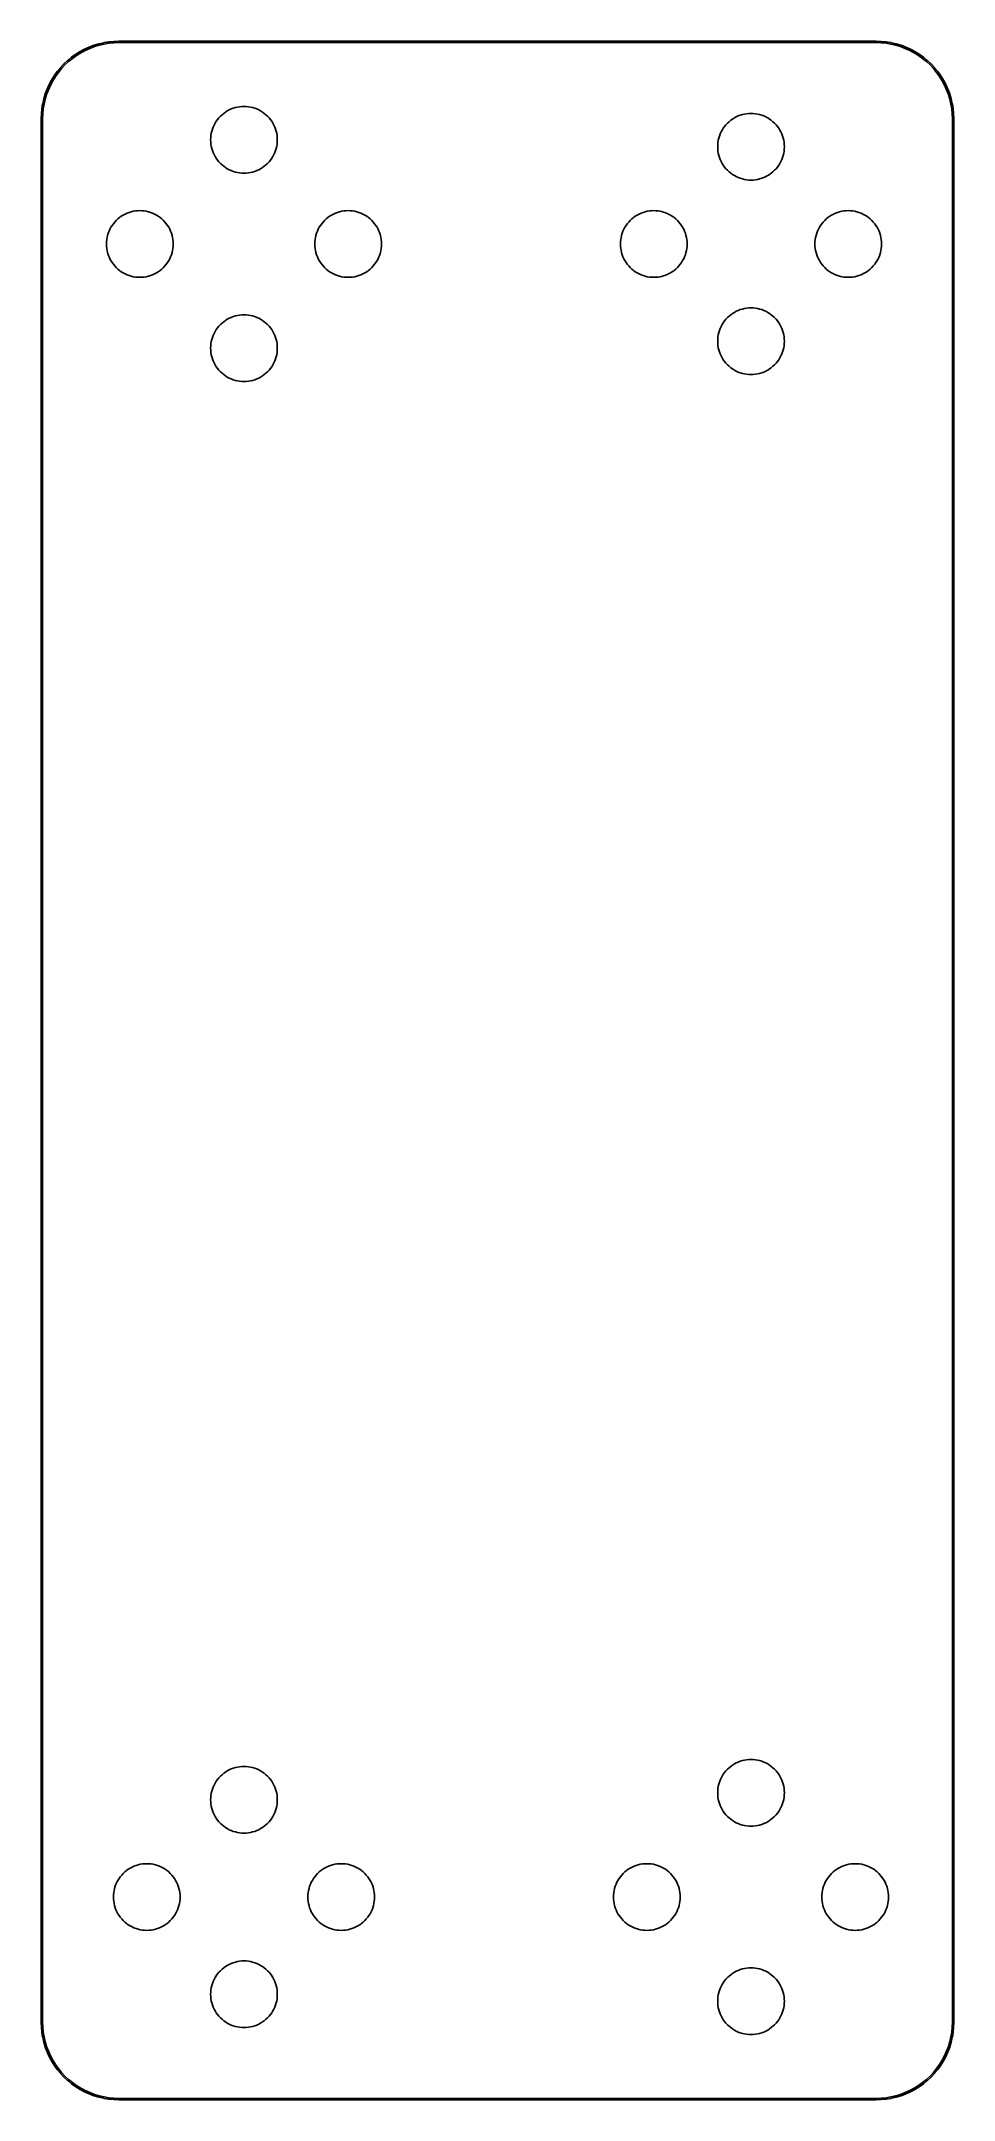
# Model space of a CAD drawing. Header units: metres. Extents: x -33 to 33, y -74 to 74.
import ezdxf

# ---------------------------------------------------------------- set-up
doc = ezdxf.new("R2010")
doc.units = ezdxf.units.M

msp = doc.modelspace()

# ---------------------------------------------------------------- linework, layer by layer
for p, q in [((-27.25, 74.1), (-27.2533, 74.0999)), ((27.25, 74.1), (-27.25, 74.1)), ((27.2533, 74.0999), (27.25, 74.1)), ((-30.9448, 72.7081), (-31.2074, 72.4621)), ((-31.1391, 72.3891), (-30.8764, 72.6351)), ((-30.9398, 72.7124), (-30.9448, 72.7081)), ((-30.6616, 72.9408), (-30.9398, 72.7124)), ((-30.8764, 72.6351), (-30.5982, 72.8634)), ((-30.6564, 72.9447), (-30.6616, 72.9408)), ((-30.3639, 73.1544), (-30.6564, 72.9447)), ((-30.5982, 72.8634), (-30.3056, 73.0731)), ((-30.3584, 73.158), (-30.3639, 73.1544)), ((-30.0528, 73.3481), (-30.3584, 73.158)), ((-30.3056, 73.0731), (-30, 73.2631)), ((-30.0471, 73.3513), (-30.0528, 73.3481)), ((-29.7297, 73.521), (-30.0471, 73.3513)), ((-30, 73.2631), (-29.6826, 73.4328)), ((-29.7239, 73.5239), (-29.7297, 73.521)), ((-29.396, 73.6724), (-29.7239, 73.5239)), ((-29.6826, 73.4328), (-29.3548, 73.5813)), ((-29.39, 73.6749), (-29.396, 73.6724)), ((-29.0531, 73.8017), (-29.39, 73.6749)), ((-29.3548, 73.5813), (-29.0179, 73.7081)), ((-29.0469, 73.8038), (-29.0531, 73.8017)), ((-28.7025, 73.9083), (-29.0469, 73.8038)), ((-29.0179, 73.7081), (-28.6735, 73.8126)), ((-28.6962, 73.91), (-28.7025, 73.9083)), ((-28.3457, 73.9917), (-28.6962, 73.91)), ((-28.6735, 73.8126), (-28.323, 73.8943)), ((-28.3393, 73.993), (-28.3457, 73.9917)), ((-27.9842, 74.0516), (-28.3393, 73.993)), ((-28.323, 73.8943), (-27.9679, 73.9529)), ((-27.9777, 74.0525), (-27.9842, 74.0516)), ((-27.6195, 74.0877), (-27.9777, 74.0525)), ((-27.9679, 73.9529), (-27.6097, 73.9882)), ((-27.613, 74.0882), (-27.6195, 74.0877)), ((-27.2533, 74.0999), (-27.613, 74.0882)), ((-27.6097, 73.9882), (-27.25, 74)), ((-27.25, 74), (27.25, 74)), ((27.25, 74), (27.6097, 73.9882)), ((27.613, 74.0882), (27.2533, 74.0999)), ((27.6097, 73.9882), (27.9679, 73.9529)), ((27.6195, 74.0877), (27.613, 74.0882)), ((27.9777, 74.0525), (27.6195, 74.0877)), ((27.9679, 73.9529), (28.323, 73.8943)), ((27.9842, 74.0516), (27.9777, 74.0525)), ((28.3393, 73.993), (27.9842, 74.0516)), ((28.323, 73.8943), (28.6735, 73.8126)), ((28.3457, 73.9917), (28.3393, 73.993)), ((28.6962, 73.91), (28.3457, 73.9917)), ((28.6735, 73.8126), (29.0179, 73.7081)), ((28.7025, 73.9083), (28.6962, 73.91)), ((29.0469, 73.8038), (28.7025, 73.9083)), ((29.0179, 73.7081), (29.3548, 73.5813)), ((29.0531, 73.8017), (29.0469, 73.8038)), ((29.39, 73.6749), (29.0531, 73.8017)), ((29.3548, 73.5813), (29.6826, 73.4328)), ((29.396, 73.6724), (29.39, 73.6749)), ((29.7239, 73.5239), (29.396, 73.6724)), ((29.6826, 73.4328), (30, 73.2631)), ((29.7297, 73.521), (29.7239, 73.5239)), ((30.0471, 73.3513), (29.7297, 73.521)), ((30, 73.2631), (30.3056, 73.0731)), ((30.0528, 73.3481), (30.0471, 73.3513)), ((30.3584, 73.158), (30.0528, 73.3481)), ((30.3056, 73.0731), (30.5982, 72.8634)), ((30.3639, 73.1544), (30.3584, 73.158)), ((30.6564, 72.9447), (30.3639, 73.1544)), ((30.5982, 72.8634), (30.8764, 72.6351)), ((30.6616, 72.9408), (30.6564, 72.9447)), ((30.9398, 72.7124), (30.6616, 72.9408)), ((30.8764, 72.6351), (31.1391, 72.3891)), ((30.9448, 72.7081), (30.9398, 72.7124)), ((31.2074, 72.4621), (30.9448, 72.7081)), ((-32.1013, 71.2971), (-32.271, 70.9797)), ((-32.1828, 70.9326), (-32.0131, 71.25)), ((-32.0981, 71.3028), (-32.1013, 71.2971)), ((-31.908, 71.6084), (-32.0981, 71.3028)), ((-32.0131, 71.25), (-31.8231, 71.5556)), ((-31.9044, 71.6139), (-31.908, 71.6084)), ((-31.6947, 71.9064), (-31.9044, 71.6139)), ((-31.8231, 71.5556), (-31.6134, 71.8482)), ((-31.6908, 71.9116), (-31.6947, 71.9064)), ((-31.4624, 72.1898), (-31.6908, 71.9116)), ((-31.6134, 71.8482), (-31.3851, 72.1264)), ((-31.4581, 72.1948), (-31.4624, 72.1898)), ((-31.2121, 72.4574), (-31.4581, 72.1948)), ((-31.3851, 72.1264), (-31.1391, 72.3891)), ((-31.2074, 72.4621), (-31.2121, 72.4574)), ((31.1391, 72.3891), (31.3851, 72.1264)), ((31.2121, 72.4574), (31.2074, 72.4621)), ((31.4581, 72.1948), (31.2121, 72.4574)), ((31.3851, 72.1264), (31.6134, 71.8482)), ((31.4624, 72.1898), (31.4581, 72.1948)), ((31.6908, 71.9116), (31.4624, 72.1898)), ((31.6134, 71.8482), (31.8231, 71.5556)), ((31.6947, 71.9064), (31.6908, 71.9116)), ((31.9044, 71.6139), (31.6947, 71.9064)), ((31.8231, 71.5556), (32.0131, 71.25)), ((31.908, 71.6084), (31.9044, 71.6139)), ((32.0981, 71.3028), (31.908, 71.6084)), ((32.0131, 71.25), (32.1828, 70.9326)), ((32.1013, 71.2971), (32.0981, 71.3028)), ((32.271, 70.9797), (32.1013, 71.2971)), ((-32.66, 69.9462), (-32.7417, 69.5957)), ((-32.6583, 69.9525), (-32.66, 69.9462)), ((-32.5538, 70.2969), (-32.6583, 69.9525)), ((-32.6443, 69.573), (-32.5626, 69.9235)), ((-32.5626, 69.9235), (-32.4581, 70.2679)), ((-32.5517, 70.3031), (-32.5538, 70.2969)), ((-32.4249, 70.64), (-32.5517, 70.3031)), ((-32.4581, 70.2679), (-32.3313, 70.6048)), ((-32.4224, 70.646), (-32.4249, 70.64)), ((-32.2739, 70.9739), (-32.4224, 70.646)), ((-32.3313, 70.6048), (-32.1828, 70.9326)), ((-32.271, 70.9797), (-32.2739, 70.9739)), ((32.1828, 70.9326), (32.3313, 70.6048)), ((32.2739, 70.9739), (32.271, 70.9797)), ((32.4224, 70.646), (32.2739, 70.9739)), ((32.3313, 70.6048), (32.4581, 70.2679)), ((32.4249, 70.64), (32.4224, 70.646)), ((32.5517, 70.3031), (32.4249, 70.64)), ((32.4581, 70.2679), (32.5626, 69.9235)), ((32.5538, 70.2969), (32.5517, 70.3031)), ((32.6583, 69.9525), (32.5538, 70.2969)), ((32.5626, 69.9235), (32.6443, 69.573)), ((32.66, 69.9462), (32.6583, 69.9525)), ((32.7417, 69.5957), (32.66, 69.9462)), ((-32.8499, 68.5033), (-32.85, 68.5)), ((-32.85, 68.5), (-32.85, -68.5)), ((-32.8382, 68.863), (-32.8499, 68.5033)), ((-32.8377, 68.8695), (-32.8382, 68.863)), ((-32.8025, 69.2277), (-32.8377, 68.8695)), ((-32.8016, 69.2342), (-32.8025, 69.2277)), ((-32.743, 69.5893), (-32.8016, 69.2342)), ((-32.75, 68.5), (-32.7382, 68.8597)), ((-32.75, -68.5), (-32.75, 68.5)), ((-32.7417, 69.5957), (-32.743, 69.5893)), ((-32.7382, 68.8597), (-32.7029, 69.2179)), ((-32.7029, 69.2179), (-32.6443, 69.573)), ((-20.3285, 68.2), (-20.4025, 68.0615)), ((-20.2455, 68.3334), (-20.3285, 68.2)), ((-20.154, 68.461), (-20.2455, 68.3334)), ((-20.0544, 68.5824), (-20.154, 68.461)), ((-19.9471, 68.6971), (-20.0544, 68.5824)), ((-19.8324, 68.8044), (-19.9471, 68.6971)), ((-19.711, 68.904), (-19.8324, 68.8044)), ((-19.5834, 68.9955), (-19.711, 68.904)), ((-19.45, 69.0785), (-19.5834, 68.9955)), ((-19.3115, 69.1525), (-19.45, 69.0785)), ((-19.1684, 69.2173), (-19.3115, 69.1525)), ((-19.0215, 69.2726), (-19.1684, 69.2173)), ((-18.8712, 69.3182), (-19.0215, 69.2726)), ((-18.7182, 69.3539), (-18.8712, 69.3182)), ((-18.5632, 69.3795), (-18.7182, 69.3539)), ((-18.407, 69.3949), (-18.5632, 69.3795)), ((-18.25, 69.4), (-18.407, 69.3949)), ((-18.093, 69.3949), (-18.25, 69.4)), ((-17.9367, 69.3795), (-18.093, 69.3949)), ((-17.7818, 69.3539), (-17.9367, 69.3795)), ((-17.6288, 69.3182), (-17.7818, 69.3539)), ((-17.4785, 69.2726), (-17.6288, 69.3182)), ((-17.3316, 69.2173), (-17.4785, 69.2726)), ((-17.1885, 69.1525), (-17.3316, 69.2173)), ((-17.05, 69.0785), (-17.1885, 69.1525)), ((-16.9166, 68.9955), (-17.05, 69.0785)), ((-16.789, 68.904), (-16.9166, 68.9955)), ((-16.6676, 68.8044), (-16.789, 68.904)), ((-16.5529, 68.6971), (-16.6676, 68.8044)), ((-16.4456, 68.5824), (-16.5529, 68.6971)), ((-16.3459, 68.461), (-16.4456, 68.5824)), ((-16.2545, 68.3334), (-16.3459, 68.461)), ((-16.1715, 68.2), (-16.2545, 68.3334)), ((-16.0975, 68.0615), (-16.1715, 68.2)), ((16.5529, 68.1971), (16.4456, 68.0824)), ((16.6676, 68.3044), (16.5529, 68.1971)), ((16.789, 68.404), (16.6676, 68.3044)), ((16.9166, 68.4955), (16.789, 68.404)), ((17.05, 68.5785), (16.9166, 68.4955)), ((17.1885, 68.6525), (17.05, 68.5785)), ((17.3316, 68.7173), (17.1885, 68.6525)), ((17.4785, 68.7726), (17.3316, 68.7173)), ((17.6288, 68.8182), (17.4785, 68.7726)), ((17.7818, 68.8539), (17.6288, 68.8182)), ((17.9367, 68.8795), (17.7818, 68.8539)), ((18.093, 68.8949), (17.9367, 68.8795)), ((18.25, 68.9), (18.093, 68.8949)), ((18.407, 68.8949), (18.25, 68.9)), ((18.5632, 68.8795), (18.407, 68.8949)), ((18.7182, 68.8539), (18.5632, 68.8795)), ((18.8712, 68.8182), (18.7182, 68.8539)), ((19.0215, 68.7726), (18.8712, 68.8182)), ((19.1684, 68.7173), (19.0215, 68.7726)), ((19.3115, 68.6525), (19.1684, 68.7173)), ((19.45, 68.5785), (19.3115, 68.6525)), ((19.5834, 68.4955), (19.45, 68.5785)), ((19.711, 68.404), (19.5834, 68.4955)), ((19.8324, 68.3044), (19.711, 68.404)), ((19.9471, 68.1971), (19.8324, 68.3044)), ((20.0544, 68.0824), (19.9471, 68.1971)), ((32.6443, 69.573), (32.7029, 69.2179)), ((32.7029, 69.2179), (32.7382, 68.8597)), ((32.7382, 68.8597), (32.75, 68.5)), ((32.743, 69.5893), (32.7417, 69.5957)), ((32.8016, 69.2342), (32.743, 69.5893)), ((32.75, 68.5), (32.75, -68.5)), ((32.8025, 69.2277), (32.8016, 69.2342)), ((32.8377, 68.8695), (32.8025, 69.2277)), ((32.8382, 68.863), (32.8377, 68.8695)), ((32.8499, 68.5033), (32.8382, 68.863)), ((32.85, 68.5), (32.8499, 68.5033)), ((32.85, -68.5), (32.85, 68.5)), ((-20.6449, 67.157), (-20.65, 67)), ((-20.65, 67), (-20.6449, 66.843)), ((-20.6295, 67.3132), (-20.6449, 67.157)), ((-20.6449, 66.843), (-20.6295, 66.6867)), ((-20.6039, 67.4682), (-20.6295, 67.3132)), ((-20.5682, 67.6212), (-20.6039, 67.4682)), ((-20.5226, 67.7715), (-20.5682, 67.6212)), ((-20.4673, 67.9184), (-20.5226, 67.7715)), ((-20.4025, 68.0615), (-20.4673, 67.9184)), ((-16.0327, 67.9184), (-16.0975, 68.0615)), ((-15.9774, 67.7715), (-16.0327, 67.9184)), ((-15.9318, 67.6212), (-15.9774, 67.7715)), ((-15.8961, 67.4682), (-15.9318, 67.6212)), ((-15.8705, 67.3132), (-15.8961, 67.4682)), ((-15.8551, 67.157), (-15.8705, 67.3132)), ((-15.8705, 66.6867), (-15.8551, 66.843)), ((-15.85, 67), (-15.8551, 67.157)), ((-15.8551, 66.843), (-15.85, 67)), ((15.8705, 66.8132), (15.8551, 66.657)), ((15.8961, 66.9682), (15.8705, 66.8132)), ((15.9318, 67.1212), (15.8961, 66.9682)), ((15.9774, 67.2715), (15.9318, 67.1212)), ((16.0327, 67.4184), (15.9774, 67.2715)), ((16.0975, 67.5615), (16.0327, 67.4184)), ((16.1715, 67.7), (16.0975, 67.5615)), ((16.2545, 67.8334), (16.1715, 67.7)), ((16.3459, 67.961), (16.2545, 67.8334)), ((16.4456, 68.0824), (16.3459, 67.961)), ((20.154, 67.961), (20.0544, 68.0824)), ((20.2455, 67.8334), (20.154, 67.961)), ((20.3285, 67.7), (20.2455, 67.8334)), ((20.4025, 67.5615), (20.3285, 67.7)), ((20.4673, 67.4184), (20.4025, 67.5615)), ((20.5226, 67.2715), (20.4673, 67.4184)), ((20.5682, 67.1212), (20.5226, 67.2715)), ((20.6039, 66.9682), (20.5682, 67.1212)), ((20.6295, 66.8132), (20.6039, 66.9682)), ((20.6449, 66.657), (20.6295, 66.8132)), ((-20.6295, 66.6867), (-20.6039, 66.5318)), ((-20.6039, 66.5318), (-20.5682, 66.3788)), ((-20.5682, 66.3788), (-20.5226, 66.2285)), ((-20.5226, 66.2285), (-20.4673, 66.0816)), ((-20.4673, 66.0816), (-20.4025, 65.9385)), ((-20.4025, 65.9385), (-20.3285, 65.8)), ((-20.3285, 65.8), (-20.2455, 65.6666)), ((-20.2455, 65.6666), (-20.154, 65.539)), ((-20.154, 65.539), (-20.0544, 65.4176)), ((-20.0544, 65.4176), (-19.9471, 65.3029)), ((-19.9471, 65.3029), (-19.8324, 65.1956)), ((-16.6676, 65.1956), (-16.5529, 65.3029)), ((-16.5529, 65.3029), (-16.4456, 65.4176)), ((-16.4456, 65.4176), (-16.3459, 65.539)), ((-16.3459, 65.539), (-16.2545, 65.6666)), ((-16.2545, 65.6666), (-16.1715, 65.8)), ((-16.1715, 65.8), (-16.0975, 65.9385)), ((-16.0975, 65.9385), (-16.0327, 66.0816)), ((-16.0327, 66.0816), (-15.9774, 66.2285)), ((-15.9774, 66.2285), (-15.9318, 66.3788)), ((-15.9318, 66.3788), (-15.8961, 66.5318)), ((-15.8961, 66.5318), (-15.8705, 66.6867)), ((15.8551, 66.657), (15.85, 66.5)), ((15.85, 66.5), (15.8551, 66.343)), ((15.8551, 66.343), (15.8705, 66.1867)), ((15.8705, 66.1867), (15.8961, 66.0318)), ((15.8961, 66.0318), (15.9318, 65.8788)), ((15.9318, 65.8788), (15.9774, 65.7285)), ((15.9774, 65.7285), (16.0327, 65.5816)), ((16.0327, 65.5816), (16.0975, 65.4385)), ((16.0975, 65.4385), (16.1715, 65.3)), ((16.1715, 65.3), (16.2545, 65.1666)), ((20.2455, 65.1666), (20.3285, 65.3)), ((20.3285, 65.3), (20.4025, 65.4385)), ((20.4025, 65.4385), (20.4673, 65.5816)), ((20.4673, 65.5816), (20.5226, 65.7285)), ((20.5226, 65.7285), (20.5682, 65.8788)), ((20.5682, 65.8788), (20.6039, 66.0318)), ((20.6039, 66.0318), (20.6295, 66.1867)), ((20.6295, 66.1867), (20.6449, 66.343)), ((20.65, 66.5), (20.6449, 66.657)), ((20.6449, 66.343), (20.65, 66.5)), ((-19.8324, 65.1956), (-19.711, 65.0959)), ((-19.711, 65.0959), (-19.5834, 65.0045)), ((-19.5834, 65.0045), (-19.45, 64.9215)), ((-19.45, 64.9215), (-19.3115, 64.8475)), ((-19.3115, 64.8475), (-19.1684, 64.7827)), ((-19.1684, 64.7827), (-19.0215, 64.7274)), ((-19.0215, 64.7274), (-18.8712, 64.6818)), ((-18.8712, 64.6818), (-18.7182, 64.6461)), ((-18.7182, 64.6461), (-18.5632, 64.6205)), ((-18.5632, 64.6205), (-18.407, 64.6051)), ((-18.407, 64.6051), (-18.25, 64.6)), ((-18.25, 64.6), (-18.093, 64.6051)), ((-18.093, 64.6051), (-17.9367, 64.6205)), ((-17.9367, 64.6205), (-17.7818, 64.6461)), ((-17.7818, 64.6461), (-17.6288, 64.6818)), ((-17.6288, 64.6818), (-17.4785, 64.7274)), ((-17.4785, 64.7274), (-17.3316, 64.7827)), ((-17.3316, 64.7827), (-17.1885, 64.8475)), ((-17.1885, 64.8475), (-17.05, 64.9215)), ((-17.05, 64.9215), (-16.9166, 65.0045)), ((-16.9166, 65.0045), (-16.789, 65.0959)), ((-16.789, 65.0959), (-16.6676, 65.1956)), ((16.2545, 65.1666), (16.3459, 65.039)), ((16.3459, 65.039), (16.4456, 64.9176)), ((16.4456, 64.9176), (16.5529, 64.8029)), ((16.5529, 64.8029), (16.6676, 64.6956)), ((16.6676, 64.6956), (16.789, 64.5959)), ((16.789, 64.5959), (16.9166, 64.5045)), ((16.9166, 64.5045), (17.05, 64.4215)), ((17.05, 64.4215), (17.1885, 64.3475)), ((17.1885, 64.3475), (17.3316, 64.2827)), ((17.3316, 64.2827), (17.4785, 64.2274)), ((17.4785, 64.2274), (17.6288, 64.1818)), ((17.6288, 64.1818), (17.7818, 64.1461)), ((17.7818, 64.1461), (17.9367, 64.1205)), ((17.9367, 64.1205), (18.093, 64.1051)), ((18.093, 64.1051), (18.25, 64.1)), ((18.25, 64.1), (18.407, 64.1051)), ((18.407, 64.1051), (18.5632, 64.1205)), ((18.5632, 64.1205), (18.7182, 64.1461)), ((18.7182, 64.1461), (18.8712, 64.1818)), ((18.8712, 64.1818), (19.0215, 64.2274)), ((19.0215, 64.2274), (19.1684, 64.2827)), ((19.1684, 64.2827), (19.3115, 64.3475)), ((19.3115, 64.3475), (19.45, 64.4215)), ((19.45, 64.4215), (19.5834, 64.5045)), ((19.5834, 64.5045), (19.711, 64.5959)), ((19.711, 64.5959), (19.8324, 64.6956)), ((19.8324, 64.6956), (19.9471, 64.8029)), ((19.9471, 64.8029), (20.0544, 64.9176)), ((20.0544, 64.9176), (20.154, 65.039)), ((20.154, 65.039), (20.2455, 65.1666)), ((-27.7455, 60.8334), (-27.8285, 60.7)), ((-27.654, 60.961), (-27.7455, 60.8334)), ((-27.5544, 61.0824), (-27.654, 60.961)), ((-27.4471, 61.1971), (-27.5544, 61.0824)), ((-27.3324, 61.3044), (-27.4471, 61.1971)), ((-27.211, 61.404), (-27.3324, 61.3044)), ((-27.0834, 61.4955), (-27.211, 61.404)), ((-26.95, 61.5785), (-27.0834, 61.4955)), ((-26.8115, 61.6525), (-26.95, 61.5785)), ((-26.6684, 61.7173), (-26.8115, 61.6525)), ((-26.5215, 61.7726), (-26.6684, 61.7173)), ((-26.3712, 61.8182), (-26.5215, 61.7726)), ((-26.2182, 61.8539), (-26.3712, 61.8182)), ((-26.0632, 61.8795), (-26.2182, 61.8539)), ((-25.907, 61.8949), (-26.0632, 61.8795)), ((-25.75, 61.9), (-25.907, 61.8949)), ((-25.593, 61.8949), (-25.75, 61.9)), ((-25.4367, 61.8795), (-25.593, 61.8949)), ((-25.2818, 61.8539), (-25.4367, 61.8795)), ((-25.1288, 61.8182), (-25.2818, 61.8539)), ((-24.9785, 61.7726), (-25.1288, 61.8182)), ((-24.8316, 61.7173), (-24.9785, 61.7726)), ((-24.6885, 61.6525), (-24.8316, 61.7173)), ((-24.55, 61.5785), (-24.6885, 61.6525)), ((-24.4166, 61.4955), (-24.55, 61.5785)), ((-24.289, 61.404), (-24.4166, 61.4955)), ((-24.1676, 61.3044), (-24.289, 61.404)), ((-24.0529, 61.1971), (-24.1676, 61.3044)), ((-23.9456, 61.0824), (-24.0529, 61.1971)), ((-23.8459, 60.961), (-23.9456, 61.0824)), ((-23.7545, 60.8334), (-23.8459, 60.961)), ((-23.6715, 60.7), (-23.7545, 60.8334)), ((-12.7455, 60.8334), (-12.8285, 60.7)), ((-12.654, 60.961), (-12.7455, 60.8334)), ((-12.5544, 61.0824), (-12.654, 60.961)), ((-12.4471, 61.1971), (-12.5544, 61.0824)), ((-12.3324, 61.3044), (-12.4471, 61.1971)), ((-12.211, 61.404), (-12.3324, 61.3044)), ((-12.0834, 61.4955), (-12.211, 61.404)), ((-11.95, 61.5785), (-12.0834, 61.4955)), ((-11.8115, 61.6525), (-11.95, 61.5785)), ((-11.6684, 61.7173), (-11.8115, 61.6525)), ((-11.5215, 61.7726), (-11.6684, 61.7173)), ((-11.3712, 61.8182), (-11.5215, 61.7726)), ((-11.2182, 61.8539), (-11.3712, 61.8182)), ((-11.0632, 61.8795), (-11.2182, 61.8539)), ((-10.907, 61.8949), (-11.0632, 61.8795)), ((-10.75, 61.9), (-10.907, 61.8949)), ((-10.593, 61.8949), (-10.75, 61.9)), ((-10.4367, 61.8795), (-10.593, 61.8949)), ((-10.2818, 61.8539), (-10.4367, 61.8795)), ((-10.1288, 61.8182), (-10.2818, 61.8539)), ((-9.97853, 61.7726), (-10.1288, 61.8182)), ((-9.83156, 61.7173), (-9.97853, 61.7726)), ((-9.68851, 61.6525), (-9.83156, 61.7173)), ((-9.54999, 61.5785), (-9.68851, 61.6525)), ((-9.41663, 61.4955), (-9.54999, 61.5785)), ((-9.28897, 61.404), (-9.41663, 61.4955)), ((-9.16756, 61.3044), (-9.28897, 61.404)), ((-9.05293, 61.1971), (-9.16756, 61.3044)), ((-8.94557, 61.0824), (-9.05293, 61.1971)), ((-8.84595, 60.961), (-8.94557, 61.0824)), ((-8.75447, 60.8334), (-8.84595, 60.961)), ((-8.67152, 60.7), (-8.75447, 60.8334)), ((9.25447, 60.8334), (9.17152, 60.7)), ((9.34595, 60.961), (9.25447, 60.8334)), ((9.44557, 61.0824), (9.34595, 60.961)), ((9.55293, 61.1971), (9.44557, 61.0824)), ((9.66756, 61.3044), (9.55293, 61.1971)), ((9.78897, 61.404), (9.66756, 61.3044)), ((9.91663, 61.4955), (9.78897, 61.404)), ((10.05, 61.5785), (9.91663, 61.4955)), ((10.1885, 61.6525), (10.05, 61.5785)), ((10.3316, 61.7173), (10.1885, 61.6525)), ((10.4785, 61.7726), (10.3316, 61.7173)), ((10.6288, 61.8182), (10.4785, 61.7726)), ((10.7818, 61.8539), (10.6288, 61.8182)), ((10.9367, 61.8795), (10.7818, 61.8539)), ((11.093, 61.8949), (10.9367, 61.8795)), ((11.25, 61.9), (11.093, 61.8949)), ((11.407, 61.8949), (11.25, 61.9)), ((11.5632, 61.8795), (11.407, 61.8949)), ((11.7182, 61.8539), (11.5632, 61.8795)), ((11.8712, 61.8182), (11.7182, 61.8539)), ((12.0215, 61.7726), (11.8712, 61.8182)), ((12.1684, 61.7173), (12.0215, 61.7726)), ((12.3115, 61.6525), (12.1684, 61.7173)), ((12.45, 61.5785), (12.3115, 61.6525)), ((12.5834, 61.4955), (12.45, 61.5785)), ((12.711, 61.404), (12.5834, 61.4955)), ((12.8324, 61.3044), (12.711, 61.404)), ((12.9471, 61.1971), (12.8324, 61.3044)), ((13.0544, 61.0824), (12.9471, 61.1971)), ((13.154, 60.961), (13.0544, 61.0824)), ((13.2455, 60.8334), (13.154, 60.961)), ((13.3285, 60.7), (13.2455, 60.8334)), ((23.2545, 60.8334), (23.1715, 60.7)), ((23.3459, 60.961), (23.2545, 60.8334)), ((23.4456, 61.0824), (23.3459, 60.961)), ((23.5529, 61.1971), (23.4456, 61.0824)), ((23.6676, 61.3044), (23.5529, 61.1971)), ((23.789, 61.404), (23.6676, 61.3044)), ((23.9166, 61.4955), (23.789, 61.404)), ((24.05, 61.5785), (23.9166, 61.4955)), ((24.1885, 61.6525), (24.05, 61.5785)), ((24.3316, 61.7173), (24.1885, 61.6525)), ((24.4785, 61.7726), (24.3316, 61.7173)), ((24.6288, 61.8182), (24.4785, 61.7726)), ((24.7818, 61.8539), (24.6288, 61.8182)), ((24.9367, 61.8795), (24.7818, 61.8539)), ((25.093, 61.8949), (24.9367, 61.8795)), ((25.25, 61.9), (25.093, 61.8949)), ((25.407, 61.8949), (25.25, 61.9)), ((25.5632, 61.8795), (25.407, 61.8949)), ((25.7182, 61.8539), (25.5632, 61.8795)), ((25.8712, 61.8182), (25.7182, 61.8539)), ((26.0215, 61.7726), (25.8712, 61.8182)), ((26.1684, 61.7173), (26.0215, 61.7726)), ((26.3115, 61.6525), (26.1684, 61.7173)), ((26.45, 61.5785), (26.3115, 61.6525)), ((26.5834, 61.4955), (26.45, 61.5785)), ((26.711, 61.404), (26.5834, 61.4955)), ((26.8324, 61.3044), (26.711, 61.404)), ((26.9471, 61.1971), (26.8324, 61.3044)), ((27.0544, 61.0824), (26.9471, 61.1971)), ((27.154, 60.961), (27.0544, 61.0824)), ((27.2455, 60.8334), (27.154, 60.961)), ((27.3285, 60.7), (27.2455, 60.8334)), ((-28.1449, 59.657), (-28.15, 59.5)), ((-28.15, 59.5), (-28.1449, 59.343)), ((-28.1295, 59.8132), (-28.1449, 59.657)), ((-28.1449, 59.343), (-28.1295, 59.1867)), ((-28.1039, 59.9682), (-28.1295, 59.8132)), ((-28.0682, 60.1212), (-28.1039, 59.9682)), ((-28.0226, 60.2715), (-28.0682, 60.1212)), ((-27.9673, 60.4184), (-28.0226, 60.2715)), ((-27.9025, 60.5615), (-27.9673, 60.4184)), ((-27.8285, 60.7), (-27.9025, 60.5615)), ((-23.5975, 60.5615), (-23.6715, 60.7)), ((-23.5327, 60.4184), (-23.5975, 60.5615)), ((-23.4774, 60.2715), (-23.5327, 60.4184)), ((-23.4318, 60.1212), (-23.4774, 60.2715)), ((-23.3961, 59.9682), (-23.4318, 60.1212)), ((-23.3705, 59.8132), (-23.3961, 59.9682)), ((-23.3551, 59.657), (-23.3705, 59.8132)), ((-23.3705, 59.1867), (-23.3551, 59.343)), ((-23.35, 59.5), (-23.3551, 59.657)), ((-23.3551, 59.343), (-23.35, 59.5)), ((-13.1449, 59.657), (-13.15, 59.5)), ((-13.15, 59.5), (-13.1449, 59.343)), ((-13.1295, 59.8132), (-13.1449, 59.657)), ((-13.1449, 59.343), (-13.1295, 59.1867)), ((-13.1039, 59.9682), (-13.1295, 59.8132)), ((-13.0682, 60.1212), (-13.1039, 59.9682)), ((-13.0226, 60.2715), (-13.0682, 60.1212)), ((-12.9673, 60.4184), (-13.0226, 60.2715)), ((-12.9025, 60.5615), (-12.9673, 60.4184)), ((-12.8285, 60.7), (-12.9025, 60.5615)), ((-8.5975, 60.5615), (-8.67152, 60.7)), ((-8.53268, 60.4184), (-8.5975, 60.5615)), ((-8.47736, 60.2715), (-8.53268, 60.4184)), ((-8.43178, 60.1212), (-8.47736, 60.2715)), ((-8.3961, 59.9682), (-8.43178, 60.1212)), ((-8.37053, 59.8132), (-8.3961, 59.9682)), ((-8.35513, 59.657), (-8.37053, 59.8132)), ((-8.37053, 59.1867), (-8.35513, 59.343)), ((-8.34999, 59.5), (-8.35513, 59.657)), ((-8.35513, 59.343), (-8.34999, 59.5)), ((8.85513, 59.657), (8.84999, 59.5)), ((8.84999, 59.5), (8.85513, 59.343)), ((8.87053, 59.8132), (8.85513, 59.657)), ((8.85513, 59.343), (8.87053, 59.1867)), ((8.8961, 59.9682), (8.87053, 59.8132)), ((8.93178, 60.1212), (8.8961, 59.9682)), ((8.97736, 60.2715), (8.93178, 60.1212)), ((9.03268, 60.4184), (8.97736, 60.2715)), ((9.0975, 60.5615), (9.03268, 60.4184)), ((9.17152, 60.7), (9.0975, 60.5615)), ((13.4025, 60.5615), (13.3285, 60.7)), ((13.4673, 60.4184), (13.4025, 60.5615)), ((13.5226, 60.2715), (13.4673, 60.4184)), ((13.5682, 60.1212), (13.5226, 60.2715)), ((13.6039, 59.9682), (13.5682, 60.1212)), ((13.6295, 59.8132), (13.6039, 59.9682)), ((13.6449, 59.657), (13.6295, 59.8132)), ((13.6295, 59.1867), (13.6449, 59.343)), ((13.65, 59.5), (13.6449, 59.657)), ((13.6449, 59.343), (13.65, 59.5)), ((22.8551, 59.657), (22.85, 59.5)), ((22.85, 59.5), (22.8551, 59.343)), ((22.8705, 59.8132), (22.8551, 59.657)), ((22.8551, 59.343), (22.8705, 59.1867)), ((22.8961, 59.9682), (22.8705, 59.8132)), ((22.9318, 60.1212), (22.8961, 59.9682)), ((22.9774, 60.2715), (22.9318, 60.1212)), ((23.0327, 60.4184), (22.9774, 60.2715)), ((23.0975, 60.5615), (23.0327, 60.4184)), ((23.1715, 60.7), (23.0975, 60.5615)), ((27.4025, 60.5615), (27.3285, 60.7)), ((27.4673, 60.4184), (27.4025, 60.5615)), ((27.5226, 60.2715), (27.4673, 60.4184)), ((27.5682, 60.1212), (27.5226, 60.2715)), ((27.6039, 59.9682), (27.5682, 60.1212)), ((27.6295, 59.8132), (27.6039, 59.9682)), ((27.6449, 59.657), (27.6295, 59.8132)), ((27.6295, 59.1867), (27.6449, 59.343)), ((27.65, 59.5), (27.6449, 59.657)), ((27.6449, 59.343), (27.65, 59.5)), ((-28.1295, 59.1867), (-28.1039, 59.0318)), ((-28.1039, 59.0318), (-28.0682, 58.8788)), ((-28.0682, 58.8788), (-28.0226, 58.7285)), ((-28.0226, 58.7285), (-27.9673, 58.5816)), ((-27.9673, 58.5816), (-27.9025, 58.4385)), ((-27.9025, 58.4385), (-27.8285, 58.3)), ((-27.8285, 58.3), (-27.7455, 58.1666)), ((-27.7455, 58.1666), (-27.654, 58.039)), ((-27.654, 58.039), (-27.5544, 57.9176)), ((-27.5544, 57.9176), (-27.4471, 57.8029)), ((-27.4471, 57.8029), (-27.3324, 57.6956)), ((-24.1676, 57.6956), (-24.0529, 57.8029)), ((-24.0529, 57.8029), (-23.9456, 57.9176)), ((-23.9456, 57.9176), (-23.8459, 58.039)), ((-23.8459, 58.039), (-23.7545, 58.1666)), ((-23.7545, 58.1666), (-23.6715, 58.3)), ((-23.6715, 58.3), (-23.5975, 58.4385)), ((-23.5975, 58.4385), (-23.5327, 58.5816)), ((-23.5327, 58.5816), (-23.4774, 58.7285)), ((-23.4774, 58.7285), (-23.4318, 58.8788)), ((-23.4318, 58.8788), (-23.3961, 59.0318)), ((-23.3961, 59.0318), (-23.3705, 59.1867)), ((-13.1295, 59.1867), (-13.1039, 59.0318)), ((-13.1039, 59.0318), (-13.0682, 58.8788)), ((-13.0682, 58.8788), (-13.0226, 58.7285)), ((-13.0226, 58.7285), (-12.9673, 58.5816)), ((-12.9673, 58.5816), (-12.9025, 58.4385)), ((-12.9025, 58.4385), (-12.8285, 58.3)), ((-12.8285, 58.3), (-12.7455, 58.1666)), ((-12.7455, 58.1666), (-12.654, 58.039)), ((-12.654, 58.039), (-12.5544, 57.9176)), ((-12.5544, 57.9176), (-12.4471, 57.8029)), ((-12.4471, 57.8029), (-12.3324, 57.6956)), ((-9.16756, 57.6956), (-9.05293, 57.8029)), ((-9.05293, 57.8029), (-8.94557, 57.9176)), ((-8.94557, 57.9176), (-8.84595, 58.039)), ((-8.84595, 58.039), (-8.75447, 58.1666)), ((-8.75447, 58.1666), (-8.67152, 58.3)), ((-8.67152, 58.3), (-8.5975, 58.4385)), ((-8.5975, 58.4385), (-8.53268, 58.5816)), ((-8.53268, 58.5816), (-8.47736, 58.7285)), ((-8.47736, 58.7285), (-8.43178, 58.8788)), ((-8.43178, 58.8788), (-8.3961, 59.0318)), ((-8.3961, 59.0318), (-8.37053, 59.1867)), ((8.87053, 59.1867), (8.8961, 59.0318)), ((8.8961, 59.0318), (8.93178, 58.8788)), ((8.93178, 58.8788), (8.97736, 58.7285)), ((8.97736, 58.7285), (9.03268, 58.5816)), ((9.03268, 58.5816), (9.0975, 58.4385)), ((9.0975, 58.4385), (9.17152, 58.3)), ((9.17152, 58.3), (9.25447, 58.1666)), ((9.25447, 58.1666), (9.34595, 58.039)), ((9.34595, 58.039), (9.44557, 57.9176)), ((9.44557, 57.9176), (9.55293, 57.8029)), ((9.55293, 57.8029), (9.66756, 57.6956)), ((12.8324, 57.6956), (12.9471, 57.8029)), ((12.9471, 57.8029), (13.0544, 57.9176)), ((13.0544, 57.9176), (13.154, 58.039)), ((13.154, 58.039), (13.2455, 58.1666)), ((13.2455, 58.1666), (13.3285, 58.3)), ((13.3285, 58.3), (13.4025, 58.4385)), ((13.4025, 58.4385), (13.4673, 58.5816)), ((13.4673, 58.5816), (13.5226, 58.7285)), ((13.5226, 58.7285), (13.5682, 58.8788)), ((13.5682, 58.8788), (13.6039, 59.0318)), ((13.6039, 59.0318), (13.6295, 59.1867)), ((22.8705, 59.1867), (22.8961, 59.0318)), ((22.8961, 59.0318), (22.9318, 58.8788)), ((22.9318, 58.8788), (22.9774, 58.7285)), ((22.9774, 58.7285), (23.0327, 58.5816)), ((23.0327, 58.5816), (23.0975, 58.4385)), ((23.0975, 58.4385), (23.1715, 58.3)), ((23.1715, 58.3), (23.2545, 58.1666)), ((23.2545, 58.1666), (23.3459, 58.039)), ((23.3459, 58.039), (23.4456, 57.9176)), ((23.4456, 57.9176), (23.5529, 57.8029)), ((23.5529, 57.8029), (23.6676, 57.6956)), ((26.8324, 57.6956), (26.9471, 57.8029)), ((26.9471, 57.8029), (27.0544, 57.9176)), ((27.0544, 57.9176), (27.154, 58.039)), ((27.154, 58.039), (27.2455, 58.1666)), ((27.2455, 58.1666), (27.3285, 58.3)), ((27.3285, 58.3), (27.4025, 58.4385)), ((27.4025, 58.4385), (27.4673, 58.5816)), ((27.4673, 58.5816), (27.5226, 58.7285)), ((27.5226, 58.7285), (27.5682, 58.8788)), ((27.5682, 58.8788), (27.6039, 59.0318)), ((27.6039, 59.0318), (27.6295, 59.1867)), ((-27.3324, 57.6956), (-27.211, 57.5959)), ((-27.211, 57.5959), (-27.0834, 57.5045)), ((-27.0834, 57.5045), (-26.95, 57.4215)), ((-26.95, 57.4215), (-26.8115, 57.3475)), ((-26.8115, 57.3475), (-26.6684, 57.2827)), ((-26.6684, 57.2827), (-26.5215, 57.2274)), ((-26.5215, 57.2274), (-26.3712, 57.1818)), ((-26.3712, 57.1818), (-26.2182, 57.1461)), ((-26.2182, 57.1461), (-26.0632, 57.1205)), ((-26.0632, 57.1205), (-25.907, 57.1051)), ((-25.907, 57.1051), (-25.75, 57.1)), ((-25.75, 57.1), (-25.593, 57.1051)), ((-25.593, 57.1051), (-25.4367, 57.1205)), ((-25.4367, 57.1205), (-25.2818, 57.1461)), ((-25.2818, 57.1461), (-25.1288, 57.1818)), ((-25.1288, 57.1818), (-24.9785, 57.2274)), ((-24.9785, 57.2274), (-24.8316, 57.2827)), ((-24.8316, 57.2827), (-24.6885, 57.3475)), ((-24.6885, 57.3475), (-24.55, 57.4215)), ((-24.55, 57.4215), (-24.4166, 57.5045)), ((-24.4166, 57.5045), (-24.289, 57.5959)), ((-24.289, 57.5959), (-24.1676, 57.6956)), ((-12.3324, 57.6956), (-12.211, 57.5959)), ((-12.211, 57.5959), (-12.0834, 57.5045)), ((-12.0834, 57.5045), (-11.95, 57.4215)), ((-11.95, 57.4215), (-11.8115, 57.3475)), ((-11.8115, 57.3475), (-11.6684, 57.2827)), ((-11.6684, 57.2827), (-11.5215, 57.2274)), ((-11.5215, 57.2274), (-11.3712, 57.1818)), ((-11.3712, 57.1818), (-11.2182, 57.1461)), ((-11.2182, 57.1461), (-11.0632, 57.1205)), ((-11.0632, 57.1205), (-10.907, 57.1051)), ((-10.907, 57.1051), (-10.75, 57.1)), ((-10.75, 57.1), (-10.593, 57.1051)), ((-10.593, 57.1051), (-10.4367, 57.1205)), ((-10.4367, 57.1205), (-10.2818, 57.1461)), ((-10.2818, 57.1461), (-10.1288, 57.1818)), ((-10.1288, 57.1818), (-9.97853, 57.2274)), ((-9.97853, 57.2274), (-9.83156, 57.2827)), ((-9.83156, 57.2827), (-9.68851, 57.3475)), ((-9.68851, 57.3475), (-9.54999, 57.4215)), ((-9.54999, 57.4215), (-9.41663, 57.5045)), ((-9.41663, 57.5045), (-9.28897, 57.5959)), ((-9.28897, 57.5959), (-9.16756, 57.6956)), ((9.66756, 57.6956), (9.78897, 57.5959)), ((9.78897, 57.5959), (9.91663, 57.5045)), ((9.91663, 57.5045), (10.05, 57.4215)), ((10.05, 57.4215), (10.1885, 57.3475)), ((10.1885, 57.3475), (10.3316, 57.2827)), ((10.3316, 57.2827), (10.4785, 57.2274)), ((10.4785, 57.2274), (10.6288, 57.1818)), ((10.6288, 57.1818), (10.7818, 57.1461)), ((10.7818, 57.1461), (10.9367, 57.1205)), ((10.9367, 57.1205), (11.093, 57.1051)), ((11.093, 57.1051), (11.25, 57.1)), ((11.25, 57.1), (11.407, 57.1051)), ((11.407, 57.1051), (11.5632, 57.1205)), ((11.5632, 57.1205), (11.7182, 57.1461)), ((11.7182, 57.1461), (11.8712, 57.1818)), ((11.8712, 57.1818), (12.0215, 57.2274)), ((12.0215, 57.2274), (12.1684, 57.2827)), ((12.1684, 57.2827), (12.3115, 57.3475)), ((12.3115, 57.3475), (12.45, 57.4215)), ((12.45, 57.4215), (12.5834, 57.5045)), ((12.5834, 57.5045), (12.711, 57.5959)), ((12.711, 57.5959), (12.8324, 57.6956)), ((23.6676, 57.6956), (23.789, 57.5959)), ((23.789, 57.5959), (23.9166, 57.5045)), ((23.9166, 57.5045), (24.05, 57.4215)), ((24.05, 57.4215), (24.1885, 57.3475)), ((24.1885, 57.3475), (24.3316, 57.2827)), ((24.3316, 57.2827), (24.4785, 57.2274)), ((24.4785, 57.2274), (24.6288, 57.1818)), ((24.6288, 57.1818), (24.7818, 57.1461)), ((24.7818, 57.1461), (24.9367, 57.1205)), ((24.9367, 57.1205), (25.093, 57.1051)), ((25.093, 57.1051), (25.25, 57.1)), ((25.25, 57.1), (25.407, 57.1051)), ((25.407, 57.1051), (25.5632, 57.1205)), ((25.5632, 57.1205), (25.7182, 57.1461)), ((25.7182, 57.1461), (25.8712, 57.1818)), ((25.8712, 57.1818), (26.0215, 57.2274)), ((26.0215, 57.2274), (26.1684, 57.2827)), ((26.1684, 57.2827), (26.3115, 57.3475)), ((26.3115, 57.3475), (26.45, 57.4215)), ((26.45, 57.4215), (26.5834, 57.5045)), ((26.5834, 57.5045), (26.711, 57.5959)), ((26.711, 57.5959), (26.8324, 57.6956)), ((17.7818, 54.8539), (17.6288, 54.8182)), ((17.9367, 54.8795), (17.7818, 54.8539)), ((18.093, 54.8949), (17.9367, 54.8795)), ((18.25, 54.9), (18.093, 54.8949)), ((18.407, 54.8949), (18.25, 54.9)), ((18.5632, 54.8795), (18.407, 54.8949)), ((18.7182, 54.8539), (18.5632, 54.8795)), ((18.8712, 54.8182), (18.7182, 54.8539)), ((-20.154, 53.461), (-20.2455, 53.3334)), ((-20.0544, 53.5824), (-20.154, 53.461)), ((-19.9471, 53.6971), (-20.0544, 53.5824)), ((-19.8324, 53.8044), (-19.9471, 53.6971)), ((-19.711, 53.904), (-19.8324, 53.8044)), ((-19.5834, 53.9955), (-19.711, 53.904)), ((-19.45, 54.0785), (-19.5834, 53.9955)), ((-19.3115, 54.1525), (-19.45, 54.0785)), ((-19.1684, 54.2173), (-19.3115, 54.1525)), ((-19.0215, 54.2726), (-19.1684, 54.2173)), ((-18.8712, 54.3182), (-19.0215, 54.2726)), ((-18.7182, 54.3539), (-18.8712, 54.3182)), ((-18.5632, 54.3795), (-18.7182, 54.3539)), ((-18.407, 54.3949), (-18.5632, 54.3795)), ((-18.25, 54.4), (-18.407, 54.3949)), ((-18.093, 54.3949), (-18.25, 54.4)), ((-17.9367, 54.3795), (-18.093, 54.3949)), ((-17.7818, 54.3539), (-17.9367, 54.3795)), ((-17.6288, 54.3182), (-17.7818, 54.3539)), ((-17.4785, 54.2726), (-17.6288, 54.3182)), ((-17.3316, 54.2173), (-17.4785, 54.2726)), ((-17.1885, 54.1525), (-17.3316, 54.2173)), ((-17.05, 54.0785), (-17.1885, 54.1525)), ((-16.9166, 53.9955), (-17.05, 54.0785)), ((-16.789, 53.904), (-16.9166, 53.9955)), ((-16.6676, 53.8044), (-16.789, 53.904)), ((-16.5529, 53.6971), (-16.6676, 53.8044)), ((-16.4456, 53.5824), (-16.5529, 53.6971)), ((-16.3459, 53.461), (-16.4456, 53.5824)), ((-16.2545, 53.3334), (-16.3459, 53.461)), ((16.0327, 53.4184), (15.9774, 53.2715)), ((16.0975, 53.5615), (16.0327, 53.4184)), ((16.1715, 53.7), (16.0975, 53.5615)), ((16.2545, 53.8334), (16.1715, 53.7)), ((16.3459, 53.961), (16.2545, 53.8334)), ((16.4456, 54.0824), (16.3459, 53.961)), ((16.5529, 54.1971), (16.4456, 54.0824)), ((16.6676, 54.3044), (16.5529, 54.1971)), ((16.789, 54.404), (16.6676, 54.3044)), ((16.9166, 54.4955), (16.789, 54.404)), ((17.05, 54.5785), (16.9166, 54.4955)), ((17.1885, 54.6525), (17.05, 54.5785)), ((17.3316, 54.7173), (17.1885, 54.6525)), ((17.4785, 54.7726), (17.3316, 54.7173)), ((17.6288, 54.8182), (17.4785, 54.7726)), ((19.0215, 54.7726), (18.8712, 54.8182)), ((19.1684, 54.7173), (19.0215, 54.7726)), ((19.3115, 54.6525), (19.1684, 54.7173)), ((19.45, 54.5785), (19.3115, 54.6525)), ((19.5834, 54.4955), (19.45, 54.5785)), ((19.711, 54.404), (19.5834, 54.4955)), ((19.8324, 54.3044), (19.711, 54.404)), ((19.9471, 54.1971), (19.8324, 54.3044)), ((20.0544, 54.0824), (19.9471, 54.1971)), ((20.154, 53.961), (20.0544, 54.0824)), ((20.2455, 53.8334), (20.154, 53.961)), ((20.3285, 53.7), (20.2455, 53.8334)), ((20.4025, 53.5615), (20.3285, 53.7)), ((20.4673, 53.4184), (20.4025, 53.5615)), ((20.5226, 53.2715), (20.4673, 53.4184)), ((-20.6449, 52.157), (-20.65, 52)), ((-20.65, 52), (-20.6449, 51.843)), ((-20.6295, 52.3132), (-20.6449, 52.157)), ((-20.6039, 52.4682), (-20.6295, 52.3132)), ((-20.5682, 52.6212), (-20.6039, 52.4682)), ((-20.5226, 52.7715), (-20.5682, 52.6212)), ((-20.4673, 52.9184), (-20.5226, 52.7715)), ((-20.4025, 53.0615), (-20.4673, 52.9184)), ((-20.3285, 53.2), (-20.4025, 53.0615)), ((-20.2455, 53.3334), (-20.3285, 53.2)), ((-16.1715, 53.2), (-16.2545, 53.3334)), ((-16.0975, 53.0615), (-16.1715, 53.2)), ((-16.0327, 52.9184), (-16.0975, 53.0615)), ((-15.9774, 52.7715), (-16.0327, 52.9184)), ((-15.9318, 52.6212), (-15.9774, 52.7715)), ((-15.8961, 52.4682), (-15.9318, 52.6212)), ((-15.8705, 52.3132), (-15.8961, 52.4682)), ((-15.8551, 52.157), (-15.8705, 52.3132)), ((-15.85, 52), (-15.8551, 52.157)), ((-15.8551, 51.843), (-15.85, 52)), ((15.8551, 52.657), (15.85, 52.5)), ((15.85, 52.5), (15.8551, 52.343)), ((15.8705, 52.8132), (15.8551, 52.657)), ((15.8551, 52.343), (15.8705, 52.1867)), ((15.8961, 52.9682), (15.8705, 52.8132)), ((15.8705, 52.1867), (15.8961, 52.0318)), ((15.9318, 53.1212), (15.8961, 52.9682)), ((15.8961, 52.0318), (15.9318, 51.8788)), ((15.9774, 53.2715), (15.9318, 53.1212)), ((15.9318, 51.8788), (15.9774, 51.7285)), ((20.5682, 53.1212), (20.5226, 53.2715)), ((20.5226, 51.7285), (20.5682, 51.8788)), ((20.6039, 52.9682), (20.5682, 53.1212)), ((20.5682, 51.8788), (20.6039, 52.0318)), ((20.6295, 52.8132), (20.6039, 52.9682)), ((20.6039, 52.0318), (20.6295, 52.1867)), ((20.6449, 52.657), (20.6295, 52.8132)), ((20.6295, 52.1867), (20.6449, 52.343)), ((20.65, 52.5), (20.6449, 52.657)), ((20.6449, 52.343), (20.65, 52.5)), ((-20.6449, 51.843), (-20.6295, 51.6867)), ((-20.6295, 51.6867), (-20.6039, 51.5318)), ((-20.6039, 51.5318), (-20.5682, 51.3788)), ((-20.5682, 51.3788), (-20.5226, 51.2285)), ((-20.5226, 51.2285), (-20.4673, 51.0816)), ((-20.4673, 51.0816), (-20.4025, 50.9385)), ((-20.4025, 50.9385), (-20.3285, 50.8)), ((-20.3285, 50.8), (-20.2455, 50.6666)), ((-20.2455, 50.6666), (-20.154, 50.539)), ((-20.154, 50.539), (-20.0544, 50.4176)), ((-20.0544, 50.4176), (-19.9471, 50.3029)), ((-16.5529, 50.3029), (-16.4456, 50.4176)), ((-16.4456, 50.4176), (-16.3459, 50.539)), ((-16.3459, 50.539), (-16.2545, 50.6666)), ((-16.2545, 50.6666), (-16.1715, 50.8)), ((-16.1715, 50.8), (-16.0975, 50.9385)), ((-16.0975, 50.9385), (-16.0327, 51.0816)), ((-16.0327, 51.0816), (-15.9774, 51.2285)), ((-15.9774, 51.2285), (-15.9318, 51.3788)), ((-15.9318, 51.3788), (-15.8961, 51.5318)), ((-15.8961, 51.5318), (-15.8705, 51.6867)), ((-15.8705, 51.6867), (-15.8551, 51.843)), ((15.9774, 51.7285), (16.0327, 51.5816)), ((16.0327, 51.5816), (16.0975, 51.4385)), ((16.0975, 51.4385), (16.1715, 51.3)), ((16.1715, 51.3), (16.2545, 51.1666)), ((16.2545, 51.1666), (16.3459, 51.039)), ((16.3459, 51.039), (16.4456, 50.9176)), ((16.4456, 50.9176), (16.5529, 50.8029)), ((16.5529, 50.8029), (16.6676, 50.6956)), ((16.6676, 50.6956), (16.789, 50.5959)), ((16.789, 50.5959), (16.9166, 50.5045)), ((16.9166, 50.5045), (17.05, 50.4215)), ((17.05, 50.4215), (17.1885, 50.3475)), ((19.3115, 50.3475), (19.45, 50.4215)), ((19.45, 50.4215), (19.5834, 50.5045)), ((19.5834, 50.5045), (19.711, 50.5959)), ((19.711, 50.5959), (19.8324, 50.6956)), ((19.8324, 50.6956), (19.9471, 50.8029)), ((19.9471, 50.8029), (20.0544, 50.9176)), ((20.0544, 50.9176), (20.154, 51.039)), ((20.154, 51.039), (20.2455, 51.1666)), ((20.2455, 51.1666), (20.3285, 51.3)), ((20.3285, 51.3), (20.4025, 51.4385)), ((20.4025, 51.4385), (20.4673, 51.5816)), ((20.4673, 51.5816), (20.5226, 51.7285)), ((-19.9471, 50.3029), (-19.8324, 50.1956)), ((-19.8324, 50.1956), (-19.711, 50.0959)), ((-19.711, 50.0959), (-19.5834, 50.0045)), ((-19.5834, 50.0045), (-19.45, 49.9215)), ((-19.45, 49.9215), (-19.3115, 49.8475)), ((-19.3115, 49.8475), (-19.1684, 49.7827)), ((-19.1684, 49.7827), (-19.0215, 49.7274)), ((-19.0215, 49.7274), (-18.8712, 49.6818)), ((-18.8712, 49.6818), (-18.7182, 49.6461)), ((-18.7182, 49.6461), (-18.5632, 49.6205)), ((-18.5632, 49.6205), (-18.407, 49.6051)), ((-18.407, 49.6051), (-18.25, 49.6)), ((-18.25, 49.6), (-18.093, 49.6051)), ((-18.093, 49.6051), (-17.9367, 49.6205)), ((-17.9367, 49.6205), (-17.7818, 49.6461)), ((-17.7818, 49.6461), (-17.6288, 49.6818)), ((-17.6288, 49.6818), (-17.4785, 49.7274)), ((-17.4785, 49.7274), (-17.3316, 49.7827)), ((-17.3316, 49.7827), (-17.1885, 49.8475)), ((-17.1885, 49.8475), (-17.05, 49.9215)), ((-17.05, 49.9215), (-16.9166, 50.0045)), ((-16.9166, 50.0045), (-16.789, 50.0959)), ((-16.789, 50.0959), (-16.6676, 50.1956)), ((-16.6676, 50.1956), (-16.5529, 50.3029)), ((17.1885, 50.3475), (17.3316, 50.2827)), ((17.3316, 50.2827), (17.4785, 50.2274)), ((17.4785, 50.2274), (17.6288, 50.1818)), ((17.6288, 50.1818), (17.7818, 50.1461)), ((17.7818, 50.1461), (17.9367, 50.1205)), ((17.9367, 50.1205), (18.093, 50.1051)), ((18.093, 50.1051), (18.25, 50.1)), ((18.25, 50.1), (18.407, 50.1051)), ((18.407, 50.1051), (18.5632, 50.1205)), ((18.5632, 50.1205), (18.7182, 50.1461)), ((18.7182, 50.1461), (18.8712, 50.1818)), ((18.8712, 50.1818), (19.0215, 50.2274)), ((19.0215, 50.2274), (19.1684, 50.2827)), ((19.1684, 50.2827), (19.3115, 50.3475)), ((-19.3115, -50.3475), (-19.45, -50.4215)), ((-19.1684, -50.2827), (-19.3115, -50.3475)), ((-19.0215, -50.2274), (-19.1684, -50.2827)), ((-18.8712, -50.1818), (-19.0215, -50.2274)), ((-18.7182, -50.1461), (-18.8712, -50.1818)), ((-18.5632, -50.1205), (-18.7182, -50.1461)), ((-18.407, -50.1051), (-18.5632, -50.1205)), ((-18.25, -50.1), (-18.407, -50.1051)), ((-18.093, -50.1051), (-18.25, -50.1)), ((-17.9367, -50.1205), (-18.093, -50.1051)), ((-17.7818, -50.1461), (-17.9367, -50.1205)), ((-17.6288, -50.1818), (-17.7818, -50.1461)), ((-17.4785, -50.2274), (-17.6288, -50.1818)), ((-17.3316, -50.2827), (-17.4785, -50.2274)), ((-17.1885, -50.3475), (-17.3316, -50.2827)), ((-17.05, -50.4215), (-17.1885, -50.3475)), ((16.5529, -50.3029), (16.4456, -50.4176)), ((16.6676, -50.1956), (16.5529, -50.3029)), ((16.789, -50.0959), (16.6676, -50.1956)), ((16.9166, -50.0045), (16.789, -50.0959)), ((17.05, -49.9215), (16.9166, -50.0045)), ((17.1885, -49.8475), (17.05, -49.9215)), ((17.3316, -49.7827), (17.1885, -49.8475)), ((17.4785, -49.7274), (17.3316, -49.7827)), ((17.6288, -49.6818), (17.4785, -49.7274)), ((17.7818, -49.6461), (17.6288, -49.6818)), ((17.9367, -49.6205), (17.7818, -49.6461)), ((18.093, -49.6051), (17.9367, -49.6205)), ((18.25, -49.6), (18.093, -49.6051)), ((18.407, -49.6051), (18.25, -49.6)), ((18.5632, -49.6205), (18.407, -49.6051)), ((18.7182, -49.6461), (18.5632, -49.6205)), ((18.8712, -49.6818), (18.7182, -49.6461)), ((19.0215, -49.7274), (18.8712, -49.6818)), ((19.1684, -49.7827), (19.0215, -49.7274)), ((19.3115, -49.8475), (19.1684, -49.7827)), ((19.45, -49.9215), (19.3115, -49.8475)), ((19.5834, -50.0045), (19.45, -49.9215)), ((19.711, -50.0959), (19.5834, -50.0045)), ((19.8324, -50.1956), (19.711, -50.0959)), ((19.9471, -50.3029), (19.8324, -50.1956)), ((20.0544, -50.4176), (19.9471, -50.3029)), ((-20.5226, -51.7285), (-20.5682, -51.8788)), ((-20.4673, -51.5816), (-20.5226, -51.7285)), ((-20.4025, -51.4385), (-20.4673, -51.5816)), ((-20.3285, -51.3), (-20.4025, -51.4385)), ((-20.2455, -51.1666), (-20.3285, -51.3)), ((-20.154, -51.039), (-20.2455, -51.1666)), ((-20.0544, -50.9176), (-20.154, -51.039)), ((-19.9471, -50.8029), (-20.0544, -50.9176)), ((-19.8324, -50.6956), (-19.9471, -50.8029)), ((-19.711, -50.5959), (-19.8324, -50.6956)), ((-19.5834, -50.5045), (-19.711, -50.5959)), ((-19.45, -50.4215), (-19.5834, -50.5045)), ((-16.9166, -50.5045), (-17.05, -50.4215)), ((-16.789, -50.5959), (-16.9166, -50.5045)), ((-16.6676, -50.6956), (-16.789, -50.5959)), ((-16.5529, -50.8029), (-16.6676, -50.6956)), ((-16.4456, -50.9176), (-16.5529, -50.8029)), ((-16.3459, -51.039), (-16.4456, -50.9176)), ((-16.2545, -51.1666), (-16.3459, -51.039)), ((-16.1715, -51.3), (-16.2545, -51.1666)), ((-16.0975, -51.4385), (-16.1715, -51.3)), ((-16.0327, -51.5816), (-16.0975, -51.4385)), ((-15.9774, -51.7285), (-16.0327, -51.5816)), ((-15.9318, -51.8788), (-15.9774, -51.7285)), ((15.8551, -51.843), (15.85, -52)), ((15.8705, -51.6867), (15.8551, -51.843)), ((15.8961, -51.5318), (15.8705, -51.6867)), ((15.9318, -51.3788), (15.8961, -51.5318)), ((15.9774, -51.2285), (15.9318, -51.3788)), ((16.0327, -51.0816), (15.9774, -51.2285)), ((16.0975, -50.9385), (16.0327, -51.0816)), ((16.1715, -50.8), (16.0975, -50.9385)), ((16.2545, -50.6666), (16.1715, -50.8)), ((16.3459, -50.539), (16.2545, -50.6666)), ((16.4456, -50.4176), (16.3459, -50.539)), ((20.154, -50.539), (20.0544, -50.4176)), ((20.2455, -50.6666), (20.154, -50.539)), ((20.3285, -50.8), (20.2455, -50.6666)), ((20.4025, -50.9385), (20.3285, -50.8)), ((20.4673, -51.0816), (20.4025, -50.9385)), ((20.5226, -51.2285), (20.4673, -51.0816)), ((20.5682, -51.3788), (20.5226, -51.2285)), ((20.6039, -51.5318), (20.5682, -51.3788)), ((20.6295, -51.6867), (20.6039, -51.5318)), ((20.6449, -51.843), (20.6295, -51.6867)), ((20.65, -52), (20.6449, -51.843)), ((-20.6449, -52.343), (-20.65, -52.5)), ((-20.65, -52.5), (-20.6449, -52.657)), ((-20.6295, -52.1867), (-20.6449, -52.343)), ((-20.6449, -52.657), (-20.6295, -52.8132)), ((-20.6039, -52.0318), (-20.6295, -52.1867)), ((-20.6295, -52.8132), (-20.6039, -52.9682)), ((-20.5682, -51.8788), (-20.6039, -52.0318)), ((-20.6039, -52.9682), (-20.5682, -53.1212)), ((-20.5682, -53.1212), (-20.5226, -53.2715)), ((-20.5226, -53.2715), (-20.4673, -53.4184)), ((-16.0327, -53.4184), (-15.9774, -53.2715)), ((-15.9774, -53.2715), (-15.9318, -53.1212)), ((-15.8961, -52.0318), (-15.9318, -51.8788)), ((-15.9318, -53.1212), (-15.8961, -52.9682)), ((-15.8705, -52.1867), (-15.8961, -52.0318)), ((-15.8961, -52.9682), (-15.8705, -52.8132)), ((-15.8551, -52.343), (-15.8705, -52.1867)), ((-15.8705, -52.8132), (-15.8551, -52.657)), ((-15.85, -52.5), (-15.8551, -52.343)), ((-15.8551, -52.657), (-15.85, -52.5)), ((15.85, -52), (15.8551, -52.157)), ((15.8551, -52.157), (15.8705, -52.3132)), ((15.8705, -52.3132), (15.8961, -52.4682)), ((15.8961, -52.4682), (15.9318, -52.6212)), ((15.9318, -52.6212), (15.9774, -52.7715)), ((15.9774, -52.7715), (16.0327, -52.9184)), ((16.0327, -52.9184), (16.0975, -53.0615)), ((16.0975, -53.0615), (16.1715, -53.2)), ((16.1715, -53.2), (16.2545, -53.3334)), ((16.2545, -53.3334), (16.3459, -53.461)), ((20.154, -53.461), (20.2455, -53.3334)), ((20.2455, -53.3334), (20.3285, -53.2)), ((20.3285, -53.2), (20.4025, -53.0615)), ((20.4025, -53.0615), (20.4673, -52.9184)), ((20.4673, -52.9184), (20.5226, -52.7715)), ((20.5226, -52.7715), (20.5682, -52.6212)), ((20.5682, -52.6212), (20.6039, -52.4682)), ((20.6039, -52.4682), (20.6295, -52.3132)), ((20.6295, -52.3132), (20.6449, -52.157)), ((20.6449, -52.157), (20.65, -52)), ((-20.4673, -53.4184), (-20.4025, -53.5615)), ((-20.4025, -53.5615), (-20.3285, -53.7)), ((-20.3285, -53.7), (-20.2455, -53.8334)), ((-20.2455, -53.8334), (-20.154, -53.961)), ((-20.154, -53.961), (-20.0544, -54.0824)), ((-20.0544, -54.0824), (-19.9471, -54.1971)), ((-19.9471, -54.1971), (-19.8324, -54.3044)), ((-19.8324, -54.3044), (-19.711, -54.404)), ((-19.711, -54.404), (-19.5834, -54.4955)), ((-19.5834, -54.4955), (-19.45, -54.5785)), ((-19.45, -54.5785), (-19.3115, -54.6525)), ((-19.3115, -54.6525), (-19.1684, -54.7173)), ((-19.1684, -54.7173), (-19.0215, -54.7726)), ((-19.0215, -54.7726), (-18.8712, -54.8182)), ((-18.8712, -54.8182), (-18.7182, -54.8539)), ((-17.7818, -54.8539), (-17.6288, -54.8182)), ((-17.6288, -54.8182), (-17.4785, -54.7726)), ((-17.4785, -54.7726), (-17.3316, -54.7173)), ((-17.3316, -54.7173), (-17.1885, -54.6525)), ((-17.1885, -54.6525), (-17.05, -54.5785)), ((-17.05, -54.5785), (-16.9166, -54.4955)), ((-16.9166, -54.4955), (-16.789, -54.404)), ((-16.789, -54.404), (-16.6676, -54.3044)), ((-16.6676, -54.3044), (-16.5529, -54.1971)), ((-16.5529, -54.1971), (-16.4456, -54.0824)), ((-16.4456, -54.0824), (-16.3459, -53.961)), ((-16.3459, -53.961), (-16.2545, -53.8334)), ((-16.2545, -53.8334), (-16.1715, -53.7)), ((-16.1715, -53.7), (-16.0975, -53.5615)), ((-16.0975, -53.5615), (-16.0327, -53.4184)), ((16.3459, -53.461), (16.4456, -53.5824)), ((16.4456, -53.5824), (16.5529, -53.6971)), ((16.5529, -53.6971), (16.6676, -53.8044)), ((16.6676, -53.8044), (16.789, -53.904)), ((16.789, -53.904), (16.9166, -53.9955)), ((16.9166, -53.9955), (17.05, -54.0785)), ((17.05, -54.0785), (17.1885, -54.1525)), ((17.1885, -54.1525), (17.3316, -54.2173)), ((17.3316, -54.2173), (17.4785, -54.2726)), ((17.4785, -54.2726), (17.6288, -54.3182)), ((17.6288, -54.3182), (17.7818, -54.3539)), ((17.7818, -54.3539), (17.9367, -54.3795)), ((17.9367, -54.3795), (18.093, -54.3949)), ((18.093, -54.3949), (18.25, -54.4)), ((18.25, -54.4), (18.407, -54.3949)), ((18.407, -54.3949), (18.5632, -54.3795)), ((18.5632, -54.3795), (18.7182, -54.3539)), ((18.7182, -54.3539), (18.8712, -54.3182)), ((18.8712, -54.3182), (19.0215, -54.2726)), ((19.0215, -54.2726), (19.1684, -54.2173)), ((19.1684, -54.2173), (19.3115, -54.1525)), ((19.3115, -54.1525), (19.45, -54.0785)), ((19.45, -54.0785), (19.5834, -53.9955)), ((19.5834, -53.9955), (19.711, -53.904)), ((19.711, -53.904), (19.8324, -53.8044)), ((19.8324, -53.8044), (19.9471, -53.6971)), ((19.9471, -53.6971), (20.0544, -53.5824)), ((20.0544, -53.5824), (20.154, -53.461)), ((-18.7182, -54.8539), (-18.5632, -54.8795)), ((-18.5632, -54.8795), (-18.407, -54.8949)), ((-18.407, -54.8949), (-18.25, -54.9)), ((-18.25, -54.9), (-18.093, -54.8949)), ((-18.093, -54.8949), (-17.9367, -54.8795)), ((-17.9367, -54.8795), (-17.7818, -54.8539)), ((-26.8324, -57.6956), (-26.9471, -57.8029)), ((-26.711, -57.5959), (-26.8324, -57.6956)), ((-26.5834, -57.5045), (-26.711, -57.5959)), ((-26.45, -57.4215), (-26.5834, -57.5045)), ((-26.3115, -57.3475), (-26.45, -57.4215)), ((-26.1684, -57.2827), (-26.3115, -57.3475)), ((-26.0215, -57.2274), (-26.1684, -57.2827)), ((-25.8712, -57.1818), (-26.0215, -57.2274)), ((-25.7182, -57.1461), (-25.8712, -57.1818)), ((-25.5632, -57.1205), (-25.7182, -57.1461)), ((-25.407, -57.1051), (-25.5632, -57.1205)), ((-25.25, -57.1), (-25.407, -57.1051)), ((-25.093, -57.1051), (-25.25, -57.1)), ((-24.9367, -57.1205), (-25.093, -57.1051)), ((-24.7818, -57.1461), (-24.9367, -57.1205)), ((-24.6288, -57.1818), (-24.7818, -57.1461)), ((-24.4785, -57.2274), (-24.6288, -57.1818)), ((-24.3316, -57.2827), (-24.4785, -57.2274)), ((-24.1885, -57.3475), (-24.3316, -57.2827)), ((-24.05, -57.4215), (-24.1885, -57.3475)), ((-23.9166, -57.5045), (-24.05, -57.4215)), ((-23.789, -57.5959), (-23.9166, -57.5045)), ((-23.6676, -57.6956), (-23.789, -57.5959)), ((-23.5529, -57.8029), (-23.6676, -57.6956)), ((-12.8324, -57.6956), (-12.9471, -57.8029)), ((-12.711, -57.5959), (-12.8324, -57.6956)), ((-12.5834, -57.5045), (-12.711, -57.5959)), ((-12.45, -57.4215), (-12.5834, -57.5045)), ((-12.3115, -57.3475), (-12.45, -57.4215)), ((-12.1684, -57.2827), (-12.3115, -57.3475)), ((-12.0215, -57.2274), (-12.1684, -57.2827)), ((-11.8712, -57.1818), (-12.0215, -57.2274)), ((-11.7182, -57.1461), (-11.8712, -57.1818)), ((-11.5632, -57.1205), (-11.7182, -57.1461)), ((-11.407, -57.1051), (-11.5632, -57.1205)), ((-11.25, -57.1), (-11.407, -57.1051)), ((-11.093, -57.1051), (-11.25, -57.1)), ((-10.9367, -57.1205), (-11.093, -57.1051)), ((-10.7818, -57.1461), (-10.9367, -57.1205)), ((-10.6288, -57.1818), (-10.7818, -57.1461)), ((-10.4785, -57.2274), (-10.6288, -57.1818)), ((-10.3316, -57.2827), (-10.4785, -57.2274)), ((-10.1885, -57.3475), (-10.3316, -57.2827)), ((-10.05, -57.4215), (-10.1885, -57.3475)), ((-9.91663, -57.5045), (-10.05, -57.4215)), ((-9.78897, -57.5959), (-9.91663, -57.5045)), ((-9.66756, -57.6956), (-9.78897, -57.5959)), ((-9.55293, -57.8029), (-9.66756, -57.6956)), ((9.16756, -57.6956), (9.05293, -57.8029)), ((9.28897, -57.5959), (9.16756, -57.6956)), ((9.41663, -57.5045), (9.28897, -57.5959)), ((9.54999, -57.4215), (9.41663, -57.5045)), ((9.68851, -57.3475), (9.54999, -57.4215)), ((9.83156, -57.2827), (9.68851, -57.3475)), ((9.97853, -57.2274), (9.83156, -57.2827)), ((10.1288, -57.1818), (9.97853, -57.2274)), ((10.2818, -57.1461), (10.1288, -57.1818)), ((10.4367, -57.1205), (10.2818, -57.1461)), ((10.593, -57.1051), (10.4367, -57.1205)), ((10.75, -57.1), (10.593, -57.1051)), ((10.907, -57.1051), (10.75, -57.1)), ((11.0632, -57.1205), (10.907, -57.1051)), ((11.2182, -57.1461), (11.0632, -57.1205)), ((11.3712, -57.1818), (11.2182, -57.1461)), ((11.5215, -57.2274), (11.3712, -57.1818)), ((11.6684, -57.2827), (11.5215, -57.2274)), ((11.8115, -57.3475), (11.6684, -57.2827)), ((11.95, -57.4215), (11.8115, -57.3475)), ((12.0834, -57.5045), (11.95, -57.4215)), ((12.211, -57.5959), (12.0834, -57.5045)), ((12.3324, -57.6956), (12.211, -57.5959)), ((12.4471, -57.8029), (12.3324, -57.6956)), ((24.1676, -57.6956), (24.0529, -57.8029)), ((24.289, -57.5959), (24.1676, -57.6956)), ((24.4166, -57.5045), (24.289, -57.5959)), ((24.55, -57.4215), (24.4166, -57.5045)), ((24.6885, -57.3475), (24.55, -57.4215)), ((24.8316, -57.2827), (24.6885, -57.3475)), ((24.9785, -57.2274), (24.8316, -57.2827)), ((25.1288, -57.1818), (24.9785, -57.2274)), ((25.2818, -57.1461), (25.1288, -57.1818)), ((25.4367, -57.1205), (25.2818, -57.1461)), ((25.593, -57.1051), (25.4367, -57.1205)), ((25.75, -57.1), (25.593, -57.1051)), ((25.907, -57.1051), (25.75, -57.1)), ((26.0632, -57.1205), (25.907, -57.1051)), ((26.2182, -57.1461), (26.0632, -57.1205)), ((26.3712, -57.1818), (26.2182, -57.1461)), ((26.5215, -57.2274), (26.3712, -57.1818)), ((26.6684, -57.2827), (26.5215, -57.2274)), ((26.8115, -57.3475), (26.6684, -57.2827)), ((26.95, -57.4215), (26.8115, -57.3475)), ((27.0834, -57.5045), (26.95, -57.4215)), ((27.211, -57.5959), (27.0834, -57.5045)), ((27.3324, -57.6956), (27.211, -57.5959)), ((27.4471, -57.8029), (27.3324, -57.6956)), ((-27.6295, -59.1867), (-27.6449, -59.343)), ((-27.6039, -59.0318), (-27.6295, -59.1867)), ((-27.5682, -58.8788), (-27.6039, -59.0318)), ((-27.5226, -58.7285), (-27.5682, -58.8788)), ((-27.4673, -58.5816), (-27.5226, -58.7285)), ((-27.4025, -58.4385), (-27.4673, -58.5816)), ((-27.3285, -58.3), (-27.4025, -58.4385)), ((-27.2455, -58.1666), (-27.3285, -58.3)), ((-27.154, -58.039), (-27.2455, -58.1666)), ((-27.0544, -57.9176), (-27.154, -58.039)), ((-26.9471, -57.8029), (-27.0544, -57.9176)), ((-23.4456, -57.9176), (-23.5529, -57.8029)), ((-23.3459, -58.039), (-23.4456, -57.9176)), ((-23.2545, -58.1666), (-23.3459, -58.039)), ((-23.1715, -58.3), (-23.2545, -58.1666)), ((-23.0975, -58.4385), (-23.1715, -58.3)), ((-23.0327, -58.5816), (-23.0975, -58.4385)), ((-22.9774, -58.7285), (-23.0327, -58.5816)), ((-22.9318, -58.8788), (-22.9774, -58.7285)), ((-22.8961, -59.0318), (-22.9318, -58.8788)), ((-22.8705, -59.1867), (-22.8961, -59.0318)), ((-22.8551, -59.343), (-22.8705, -59.1867)), ((-13.6295, -59.1867), (-13.6449, -59.343)), ((-13.6039, -59.0318), (-13.6295, -59.1867)), ((-13.5682, -58.8788), (-13.6039, -59.0318)), ((-13.5226, -58.7285), (-13.5682, -58.8788)), ((-13.4673, -58.5816), (-13.5226, -58.7285)), ((-13.4025, -58.4385), (-13.4673, -58.5816)), ((-13.3285, -58.3), (-13.4025, -58.4385)), ((-13.2455, -58.1666), (-13.3285, -58.3)), ((-13.154, -58.039), (-13.2455, -58.1666)), ((-13.0544, -57.9176), (-13.154, -58.039)), ((-12.9471, -57.8029), (-13.0544, -57.9176)), ((-9.44557, -57.9176), (-9.55293, -57.8029)), ((-9.34595, -58.039), (-9.44557, -57.9176)), ((-9.25447, -58.1666), (-9.34595, -58.039)), ((-9.17152, -58.3), (-9.25447, -58.1666)), ((-9.0975, -58.4385), (-9.17152, -58.3)), ((-9.03268, -58.5816), (-9.0975, -58.4385)), ((-8.97736, -58.7285), (-9.03268, -58.5816)), ((-8.93178, -58.8788), (-8.97736, -58.7285)), ((-8.8961, -59.0318), (-8.93178, -58.8788)), ((-8.87053, -59.1867), (-8.8961, -59.0318)), ((-8.85513, -59.343), (-8.87053, -59.1867)), ((8.37053, -59.1867), (8.35513, -59.343)), ((8.3961, -59.0318), (8.37053, -59.1867)), ((8.43178, -58.8788), (8.3961, -59.0318)), ((8.47736, -58.7285), (8.43178, -58.8788)), ((8.53268, -58.5816), (8.47736, -58.7285)), ((8.5975, -58.4385), (8.53268, -58.5816)), ((8.67152, -58.3), (8.5975, -58.4385)), ((8.75447, -58.1666), (8.67152, -58.3)), ((8.84595, -58.039), (8.75447, -58.1666)), ((8.94557, -57.9176), (8.84595, -58.039)), ((9.05293, -57.8029), (8.94557, -57.9176)), ((12.5544, -57.9176), (12.4471, -57.8029)), ((12.654, -58.039), (12.5544, -57.9176)), ((12.7455, -58.1666), (12.654, -58.039)), ((12.8285, -58.3), (12.7455, -58.1666)), ((12.9025, -58.4385), (12.8285, -58.3)), ((12.9673, -58.5816), (12.9025, -58.4385)), ((13.0226, -58.7285), (12.9673, -58.5816)), ((13.0682, -58.8788), (13.0226, -58.7285)), ((13.1039, -59.0318), (13.0682, -58.8788)), ((13.1295, -59.1867), (13.1039, -59.0318)), ((13.1449, -59.343), (13.1295, -59.1867)), ((23.3705, -59.1867), (23.3551, -59.343)), ((23.3961, -59.0318), (23.3705, -59.1867)), ((23.4318, -58.8788), (23.3961, -59.0318)), ((23.4774, -58.7285), (23.4318, -58.8788)), ((23.5327, -58.5816), (23.4774, -58.7285)), ((23.5975, -58.4385), (23.5327, -58.5816)), ((23.6715, -58.3), (23.5975, -58.4385)), ((23.7545, -58.1666), (23.6715, -58.3)), ((23.8459, -58.039), (23.7545, -58.1666)), ((23.9456, -57.9176), (23.8459, -58.039)), ((24.0529, -57.8029), (23.9456, -57.9176)), ((27.5544, -57.9176), (27.4471, -57.8029)), ((27.654, -58.039), (27.5544, -57.9176)), ((27.7455, -58.1666), (27.654, -58.039)), ((27.8285, -58.3), (27.7455, -58.1666)), ((27.9025, -58.4385), (27.8285, -58.3)), ((27.9673, -58.5816), (27.9025, -58.4385)), ((28.0226, -58.7285), (27.9673, -58.5816)), ((28.0682, -58.8788), (28.0226, -58.7285)), ((28.1039, -59.0318), (28.0682, -58.8788)), ((28.1295, -59.1867), (28.1039, -59.0318)), ((28.1449, -59.343), (28.1295, -59.1867)), ((-27.6449, -59.343), (-27.65, -59.5)), ((-27.65, -59.5), (-27.6449, -59.657)), ((-27.6449, -59.657), (-27.6295, -59.8132)), ((-27.6295, -59.8132), (-27.6039, -59.9682)), ((-27.6039, -59.9682), (-27.5682, -60.1212)), ((-27.5682, -60.1212), (-27.5226, -60.2715)), ((-27.5226, -60.2715), (-27.4673, -60.4184)), ((-27.4673, -60.4184), (-27.4025, -60.5615)), ((-27.4025, -60.5615), (-27.3285, -60.7)), ((-27.3285, -60.7), (-27.2455, -60.8334)), ((-23.2545, -60.8334), (-23.1715, -60.7)), ((-23.1715, -60.7), (-23.0975, -60.5615)), ((-23.0975, -60.5615), (-23.0327, -60.4184)), ((-23.0327, -60.4184), (-22.9774, -60.2715)), ((-22.9774, -60.2715), (-22.9318, -60.1212)), ((-22.9318, -60.1212), (-22.8961, -59.9682)), ((-22.8961, -59.9682), (-22.8705, -59.8132)), ((-22.8705, -59.8132), (-22.8551, -59.657)), ((-22.85, -59.5), (-22.8551, -59.343)), ((-22.8551, -59.657), (-22.85, -59.5)), ((-13.6449, -59.343), (-13.65, -59.5)), ((-13.65, -59.5), (-13.6449, -59.657)), ((-13.6449, -59.657), (-13.6295, -59.8132)), ((-13.6295, -59.8132), (-13.6039, -59.9682)), ((-13.6039, -59.9682), (-13.5682, -60.1212)), ((-13.5682, -60.1212), (-13.5226, -60.2715)), ((-13.5226, -60.2715), (-13.4673, -60.4184)), ((-13.4673, -60.4184), (-13.4025, -60.5615)), ((-13.4025, -60.5615), (-13.3285, -60.7)), ((-13.3285, -60.7), (-13.2455, -60.8334)), ((-9.25447, -60.8334), (-9.17152, -60.7)), ((-9.17152, -60.7), (-9.0975, -60.5615)), ((-9.0975, -60.5615), (-9.03268, -60.4184)), ((-9.03268, -60.4184), (-8.97736, -60.2715)), ((-8.97736, -60.2715), (-8.93178, -60.1212)), ((-8.93178, -60.1212), (-8.8961, -59.9682)), ((-8.8961, -59.9682), (-8.87053, -59.8132)), ((-8.87053, -59.8132), (-8.85513, -59.657)), ((-8.84999, -59.5), (-8.85513, -59.343)), ((-8.85513, -59.657), (-8.84999, -59.5)), ((8.35513, -59.343), (8.34999, -59.5)), ((8.34999, -59.5), (8.35513, -59.657)), ((8.35513, -59.657), (8.37053, -59.8132)), ((8.37053, -59.8132), (8.3961, -59.9682)), ((8.3961, -59.9682), (8.43178, -60.1212)), ((8.43178, -60.1212), (8.47736, -60.2715)), ((8.47736, -60.2715), (8.53268, -60.4184)), ((8.53268, -60.4184), (8.5975, -60.5615)), ((8.5975, -60.5615), (8.67152, -60.7)), ((8.67152, -60.7), (8.75447, -60.8334)), ((12.7455, -60.8334), (12.8285, -60.7)), ((12.8285, -60.7), (12.9025, -60.5615)), ((12.9025, -60.5615), (12.9673, -60.4184)), ((12.9673, -60.4184), (13.0226, -60.2715)), ((13.0226, -60.2715), (13.0682, -60.1212)), ((13.0682, -60.1212), (13.1039, -59.9682)), ((13.1039, -59.9682), (13.1295, -59.8132)), ((13.1295, -59.8132), (13.1449, -59.657)), ((13.15, -59.5), (13.1449, -59.343)), ((13.1449, -59.657), (13.15, -59.5)), ((23.3551, -59.343), (23.35, -59.5)), ((23.35, -59.5), (23.3551, -59.657)), ((23.3551, -59.657), (23.3705, -59.8132)), ((23.3705, -59.8132), (23.3961, -59.9682)), ((23.3961, -59.9682), (23.4318, -60.1212)), ((23.4318, -60.1212), (23.4774, -60.2715)), ((23.4774, -60.2715), (23.5327, -60.4184)), ((23.5327, -60.4184), (23.5975, -60.5615)), ((23.5975, -60.5615), (23.6715, -60.7)), ((23.6715, -60.7), (23.7545, -60.8334)), ((27.7455, -60.8334), (27.8285, -60.7)), ((27.8285, -60.7), (27.9025, -60.5615)), ((27.9025, -60.5615), (27.9673, -60.4184)), ((27.9673, -60.4184), (28.0226, -60.2715)), ((28.0226, -60.2715), (28.0682, -60.1212)), ((28.0682, -60.1212), (28.1039, -59.9682)), ((28.1039, -59.9682), (28.1295, -59.8132)), ((28.1295, -59.8132), (28.1449, -59.657)), ((28.15, -59.5), (28.1449, -59.343)), ((28.1449, -59.657), (28.15, -59.5)), ((-27.2455, -60.8334), (-27.154, -60.961)), ((-27.154, -60.961), (-27.0544, -61.0824)), ((-27.0544, -61.0824), (-26.9471, -61.1971)), ((-26.9471, -61.1971), (-26.8324, -61.3044)), ((-26.8324, -61.3044), (-26.711, -61.404)), ((-26.711, -61.404), (-26.5834, -61.4955)), ((-26.5834, -61.4955), (-26.45, -61.5785)), ((-26.45, -61.5785), (-26.3115, -61.6525)), ((-26.3115, -61.6525), (-26.1684, -61.7173)), ((-26.1684, -61.7173), (-26.0215, -61.7726)), ((-26.0215, -61.7726), (-25.8712, -61.8182)), ((-25.8712, -61.8182), (-25.7182, -61.8539)), ((-25.7182, -61.8539), (-25.5632, -61.8795)), ((-25.5632, -61.8795), (-25.407, -61.8949)), ((-25.407, -61.8949), (-25.25, -61.9)), ((-25.25, -61.9), (-25.093, -61.8949)), ((-25.093, -61.8949), (-24.9367, -61.8795)), ((-24.9367, -61.8795), (-24.7818, -61.8539)), ((-24.7818, -61.8539), (-24.6288, -61.8182)), ((-24.6288, -61.8182), (-24.4785, -61.7726)), ((-24.4785, -61.7726), (-24.3316, -61.7173)), ((-24.3316, -61.7173), (-24.1885, -61.6525)), ((-24.1885, -61.6525), (-24.05, -61.5785)), ((-24.05, -61.5785), (-23.9166, -61.4955)), ((-23.9166, -61.4955), (-23.789, -61.404)), ((-23.789, -61.404), (-23.6676, -61.3044)), ((-23.6676, -61.3044), (-23.5529, -61.1971)), ((-23.5529, -61.1971), (-23.4456, -61.0824)), ((-23.4456, -61.0824), (-23.3459, -60.961)), ((-23.3459, -60.961), (-23.2545, -60.8334)), ((-13.2455, -60.8334), (-13.154, -60.961)), ((-13.154, -60.961), (-13.0544, -61.0824)), ((-13.0544, -61.0824), (-12.9471, -61.1971)), ((-12.9471, -61.1971), (-12.8324, -61.3044)), ((-12.8324, -61.3044), (-12.711, -61.404)), ((-12.711, -61.404), (-12.5834, -61.4955)), ((-12.5834, -61.4955), (-12.45, -61.5785)), ((-12.45, -61.5785), (-12.3115, -61.6525)), ((-12.3115, -61.6525), (-12.1684, -61.7173)), ((-12.1684, -61.7173), (-12.0215, -61.7726)), ((-12.0215, -61.7726), (-11.8712, -61.8182)), ((-11.8712, -61.8182), (-11.7182, -61.8539)), ((-11.7182, -61.8539), (-11.5632, -61.8795)), ((-11.5632, -61.8795), (-11.407, -61.8949)), ((-11.407, -61.8949), (-11.25, -61.9)), ((-11.25, -61.9), (-11.093, -61.8949)), ((-11.093, -61.8949), (-10.9367, -61.8795)), ((-10.9367, -61.8795), (-10.7818, -61.8539)), ((-10.7818, -61.8539), (-10.6288, -61.8182)), ((-10.6288, -61.8182), (-10.4785, -61.7726)), ((-10.4785, -61.7726), (-10.3316, -61.7173)), ((-10.3316, -61.7173), (-10.1885, -61.6525)), ((-10.1885, -61.6525), (-10.05, -61.5785)), ((-10.05, -61.5785), (-9.91663, -61.4955)), ((-9.91663, -61.4955), (-9.78897, -61.404)), ((-9.78897, -61.404), (-9.66756, -61.3044)), ((-9.66756, -61.3044), (-9.55293, -61.1971)), ((-9.55293, -61.1971), (-9.44557, -61.0824)), ((-9.44557, -61.0824), (-9.34595, -60.961)), ((-9.34595, -60.961), (-9.25447, -60.8334)), ((8.75447, -60.8334), (8.84595, -60.961)), ((8.84595, -60.961), (8.94557, -61.0824)), ((8.94557, -61.0824), (9.05293, -61.1971)), ((9.05293, -61.1971), (9.16756, -61.3044)), ((9.16756, -61.3044), (9.28897, -61.404)), ((9.28897, -61.404), (9.41663, -61.4955)), ((9.41663, -61.4955), (9.54999, -61.5785)), ((9.54999, -61.5785), (9.68851, -61.6525)), ((9.68851, -61.6525), (9.83156, -61.7173)), ((9.83156, -61.7173), (9.97853, -61.7726)), ((9.97853, -61.7726), (10.1288, -61.8182)), ((10.1288, -61.8182), (10.2818, -61.8539)), ((10.2818, -61.8539), (10.4367, -61.8795)), ((10.4367, -61.8795), (10.593, -61.8949)), ((10.593, -61.8949), (10.75, -61.9)), ((10.75, -61.9), (10.907, -61.8949)), ((10.907, -61.8949), (11.0632, -61.8795)), ((11.0632, -61.8795), (11.2182, -61.8539)), ((11.2182, -61.8539), (11.3712, -61.8182)), ((11.3712, -61.8182), (11.5215, -61.7726)), ((11.5215, -61.7726), (11.6684, -61.7173)), ((11.6684, -61.7173), (11.8115, -61.6525)), ((11.8115, -61.6525), (11.95, -61.5785)), ((11.95, -61.5785), (12.0834, -61.4955)), ((12.0834, -61.4955), (12.211, -61.404)), ((12.211, -61.404), (12.3324, -61.3044)), ((12.3324, -61.3044), (12.4471, -61.1971)), ((12.4471, -61.1971), (12.5544, -61.0824)), ((12.5544, -61.0824), (12.654, -60.961)), ((12.654, -60.961), (12.7455, -60.8334)), ((23.7545, -60.8334), (23.8459, -60.961)), ((23.8459, -60.961), (23.9456, -61.0824)), ((23.9456, -61.0824), (24.0529, -61.1971)), ((24.0529, -61.1971), (24.1676, -61.3044)), ((24.1676, -61.3044), (24.289, -61.404)), ((24.289, -61.404), (24.4166, -61.4955)), ((24.4166, -61.4955), (24.55, -61.5785)), ((24.55, -61.5785), (24.6885, -61.6525)), ((24.6885, -61.6525), (24.8316, -61.7173)), ((24.8316, -61.7173), (24.9785, -61.7726)), ((24.9785, -61.7726), (25.1288, -61.8182)), ((25.1288, -61.8182), (25.2818, -61.8539)), ((25.2818, -61.8539), (25.4367, -61.8795)), ((25.4367, -61.8795), (25.593, -61.8949)), ((25.593, -61.8949), (25.75, -61.9)), ((25.75, -61.9), (25.907, -61.8949)), ((25.907, -61.8949), (26.0632, -61.8795)), ((26.0632, -61.8795), (26.2182, -61.8539)), ((26.2182, -61.8539), (26.3712, -61.8182)), ((26.3712, -61.8182), (26.5215, -61.7726)), ((26.5215, -61.7726), (26.6684, -61.7173)), ((26.6684, -61.7173), (26.8115, -61.6525)), ((26.8115, -61.6525), (26.95, -61.5785)), ((26.95, -61.5785), (27.0834, -61.4955)), ((27.0834, -61.4955), (27.211, -61.404)), ((27.211, -61.404), (27.3324, -61.3044)), ((27.3324, -61.3044), (27.4471, -61.1971)), ((27.4471, -61.1971), (27.5544, -61.0824)), ((27.5544, -61.0824), (27.654, -60.961)), ((27.654, -60.961), (27.7455, -60.8334)), ((-20.2455, -65.1666), (-20.3285, -65.3)), ((-20.154, -65.039), (-20.2455, -65.1666)), ((-20.0544, -64.9176), (-20.154, -65.039)), ((-19.9471, -64.8029), (-20.0544, -64.9176)), ((-19.8324, -64.6956), (-19.9471, -64.8029)), ((-19.711, -64.5959), (-19.8324, -64.6956)), ((-19.5834, -64.5045), (-19.711, -64.5959)), ((-19.45, -64.4215), (-19.5834, -64.5045)), ((-19.3115, -64.3475), (-19.45, -64.4215)), ((-19.1684, -64.2827), (-19.3115, -64.3475)), ((-19.0215, -64.2274), (-19.1684, -64.2827)), ((-18.8712, -64.1818), (-19.0215, -64.2274)), ((-18.7182, -64.1461), (-18.8712, -64.1818)), ((-18.5632, -64.1205), (-18.7182, -64.1461)), ((-18.407, -64.1051), (-18.5632, -64.1205)), ((-18.25, -64.1), (-18.407, -64.1051)), ((-18.093, -64.1051), (-18.25, -64.1)), ((-17.9367, -64.1205), (-18.093, -64.1051)), ((-17.7818, -64.1461), (-17.9367, -64.1205)), ((-17.6288, -64.1818), (-17.7818, -64.1461)), ((-17.4785, -64.2274), (-17.6288, -64.1818)), ((-17.3316, -64.2827), (-17.4785, -64.2274)), ((-17.1885, -64.3475), (-17.3316, -64.2827)), ((-17.05, -64.4215), (-17.1885, -64.3475)), ((-16.9166, -64.5045), (-17.05, -64.4215)), ((-16.789, -64.5959), (-16.9166, -64.5045)), ((-16.6676, -64.6956), (-16.789, -64.5959)), ((-16.5529, -64.8029), (-16.6676, -64.6956)), ((-16.4456, -64.9176), (-16.5529, -64.8029)), ((-16.3459, -65.039), (-16.4456, -64.9176)), ((-16.2545, -65.1666), (-16.3459, -65.039)), ((-16.1715, -65.3), (-16.2545, -65.1666)), ((16.6676, -65.1956), (16.5529, -65.3029)), ((16.789, -65.0959), (16.6676, -65.1956)), ((16.9166, -65.0045), (16.789, -65.0959)), ((17.05, -64.9215), (16.9166, -65.0045)), ((17.1885, -64.8475), (17.05, -64.9215)), ((17.3316, -64.7827), (17.1885, -64.8475)), ((17.4785, -64.7274), (17.3316, -64.7827)), ((17.6288, -64.6818), (17.4785, -64.7274)), ((17.7818, -64.6461), (17.6288, -64.6818)), ((17.9367, -64.6205), (17.7818, -64.6461)), ((18.093, -64.6051), (17.9367, -64.6205)), ((18.25, -64.6), (18.093, -64.6051)), ((18.407, -64.6051), (18.25, -64.6)), ((18.5632, -64.6205), (18.407, -64.6051)), ((18.7182, -64.6461), (18.5632, -64.6205)), ((18.8712, -64.6818), (18.7182, -64.6461)), ((19.0215, -64.7274), (18.8712, -64.6818)), ((19.1684, -64.7827), (19.0215, -64.7274)), ((19.3115, -64.8475), (19.1684, -64.7827)), ((19.45, -64.9215), (19.3115, -64.8475)), ((19.5834, -65.0045), (19.45, -64.9215)), ((19.711, -65.0959), (19.5834, -65.0045)), ((19.8324, -65.1956), (19.711, -65.0959)), ((19.9471, -65.3029), (19.8324, -65.1956)), ((-20.6449, -66.343), (-20.65, -66.5)), ((-20.65, -66.5), (-20.6449, -66.657)), ((-20.6295, -66.1867), (-20.6449, -66.343)), ((-20.6449, -66.657), (-20.6295, -66.8132)), ((-20.6039, -66.0318), (-20.6295, -66.1867)), ((-20.5682, -65.8788), (-20.6039, -66.0318)), ((-20.5226, -65.7285), (-20.5682, -65.8788)), ((-20.4673, -65.5816), (-20.5226, -65.7285)), ((-20.4025, -65.4385), (-20.4673, -65.5816)), ((-20.3285, -65.3), (-20.4025, -65.4385)), ((-16.0975, -65.4385), (-16.1715, -65.3)), ((-16.0327, -65.5816), (-16.0975, -65.4385)), ((-15.9774, -65.7285), (-16.0327, -65.5816)), ((-15.9318, -65.8788), (-15.9774, -65.7285)), ((-15.8961, -66.0318), (-15.9318, -65.8788)), ((-15.8705, -66.1867), (-15.8961, -66.0318)), ((-15.8551, -66.343), (-15.8705, -66.1867)), ((-15.8705, -66.8132), (-15.8551, -66.657)), ((-15.85, -66.5), (-15.8551, -66.343)), ((-15.8551, -66.657), (-15.85, -66.5)), ((15.8705, -66.6867), (15.8551, -66.843)), ((15.8961, -66.5318), (15.8705, -66.6867)), ((15.9318, -66.3788), (15.8961, -66.5318)), ((15.9774, -66.2285), (15.9318, -66.3788)), ((16.0327, -66.0816), (15.9774, -66.2285)), ((16.0975, -65.9385), (16.0327, -66.0816)), ((16.1715, -65.8), (16.0975, -65.9385)), ((16.2545, -65.6666), (16.1715, -65.8)), ((16.3459, -65.539), (16.2545, -65.6666)), ((16.4456, -65.4176), (16.3459, -65.539)), ((16.5529, -65.3029), (16.4456, -65.4176)), ((20.0544, -65.4176), (19.9471, -65.3029)), ((20.154, -65.539), (20.0544, -65.4176)), ((20.2455, -65.6666), (20.154, -65.539)), ((20.3285, -65.8), (20.2455, -65.6666)), ((20.4025, -65.9385), (20.3285, -65.8)), ((20.4673, -66.0816), (20.4025, -65.9385)), ((20.5226, -66.2285), (20.4673, -66.0816)), ((20.5682, -66.3788), (20.5226, -66.2285)), ((20.6039, -66.5318), (20.5682, -66.3788)), ((20.6295, -66.6867), (20.6039, -66.5318)), ((20.6449, -66.843), (20.6295, -66.6867)), ((-20.6295, -66.8132), (-20.6039, -66.9682)), ((-20.6039, -66.9682), (-20.5682, -67.1212)), ((-20.5682, -67.1212), (-20.5226, -67.2715)), ((-20.5226, -67.2715), (-20.4673, -67.4184)), ((-20.4673, -67.4184), (-20.4025, -67.5615)), ((-20.4025, -67.5615), (-20.3285, -67.7)), ((-20.3285, -67.7), (-20.2455, -67.8334)), ((-20.2455, -67.8334), (-20.154, -67.961)), ((-20.154, -67.961), (-20.0544, -68.0824)), ((-20.0544, -68.0824), (-19.9471, -68.1971)), ((-16.5529, -68.1971), (-16.4456, -68.0824)), ((-16.4456, -68.0824), (-16.3459, -67.961)), ((-16.3459, -67.961), (-16.2545, -67.8334)), ((-16.2545, -67.8334), (-16.1715, -67.7)), ((-16.1715, -67.7), (-16.0975, -67.5615)), ((-16.0975, -67.5615), (-16.0327, -67.4184)), ((-16.0327, -67.4184), (-15.9774, -67.2715)), ((-15.9774, -67.2715), (-15.9318, -67.1212)), ((-15.9318, -67.1212), (-15.8961, -66.9682)), ((-15.8961, -66.9682), (-15.8705, -66.8132)), ((15.8551, -66.843), (15.85, -67)), ((15.85, -67), (15.8551, -67.157)), ((15.8551, -67.157), (15.8705, -67.3132)), ((15.8705, -67.3132), (15.8961, -67.4682)), ((15.8961, -67.4682), (15.9318, -67.6212)), ((15.9318, -67.6212), (15.9774, -67.7715)), ((15.9774, -67.7715), (16.0327, -67.9184)), ((16.0327, -67.9184), (16.0975, -68.0615)), ((16.0975, -68.0615), (16.1715, -68.2)), ((20.3285, -68.2), (20.4025, -68.0615)), ((20.4025, -68.0615), (20.4673, -67.9184)), ((20.4673, -67.9184), (20.5226, -67.7715)), ((20.5226, -67.7715), (20.5682, -67.6212)), ((20.5682, -67.6212), (20.6039, -67.4682)), ((20.6039, -67.4682), (20.6295, -67.3132)), ((20.6295, -67.3132), (20.6449, -67.157)), ((20.65, -67), (20.6449, -66.843)), ((20.6449, -67.157), (20.65, -67)), ((-32.85, -68.5), (-32.8499, -68.5033)), ((-32.8499, -68.5033), (-32.8382, -68.863)), ((-32.8382, -68.863), (-32.8377, -68.8695)), ((-32.8377, -68.8695), (-32.8025, -69.2277)), ((-32.8025, -69.2277), (-32.8016, -69.2342)), ((-32.8016, -69.2342), (-32.743, -69.5893)), ((-32.7382, -68.8597), (-32.75, -68.5)), ((-32.743, -69.5893), (-32.7417, -69.5957)), ((-32.7417, -69.5957), (-32.66, -69.9462)), ((-32.7029, -69.2179), (-32.7382, -68.8597)), ((-32.6443, -69.573), (-32.7029, -69.2179)), ((-32.5626, -69.9235), (-32.6443, -69.573)), ((-19.9471, -68.1971), (-19.8324, -68.3044)), ((-19.8324, -68.3044), (-19.711, -68.404)), ((-19.711, -68.404), (-19.5834, -68.4955)), ((-19.5834, -68.4955), (-19.45, -68.5785)), ((-19.45, -68.5785), (-19.3115, -68.6525)), ((-19.3115, -68.6525), (-19.1684, -68.7173)), ((-19.1684, -68.7173), (-19.0215, -68.7726)), ((-19.0215, -68.7726), (-18.8712, -68.8182)), ((-18.8712, -68.8182), (-18.7182, -68.8539)), ((-18.7182, -68.8539), (-18.5632, -68.8795)), ((-18.5632, -68.8795), (-18.407, -68.8949)), ((-18.407, -68.8949), (-18.25, -68.9)), ((-18.25, -68.9), (-18.093, -68.8949)), ((-18.093, -68.8949), (-17.9367, -68.8795)), ((-17.9367, -68.8795), (-17.7818, -68.8539)), ((-17.7818, -68.8539), (-17.6288, -68.8182)), ((-17.6288, -68.8182), (-17.4785, -68.7726)), ((-17.4785, -68.7726), (-17.3316, -68.7173)), ((-17.3316, -68.7173), (-17.1885, -68.6525)), ((-17.1885, -68.6525), (-17.05, -68.5785)), ((-17.05, -68.5785), (-16.9166, -68.4955)), ((-16.9166, -68.4955), (-16.789, -68.404)), ((-16.789, -68.404), (-16.6676, -68.3044)), ((-16.6676, -68.3044), (-16.5529, -68.1971)), ((16.1715, -68.2), (16.2545, -68.3334)), ((16.2545, -68.3334), (16.3459, -68.461)), ((16.3459, -68.461), (16.4456, -68.5824)), ((16.4456, -68.5824), (16.5529, -68.6971)), ((16.5529, -68.6971), (16.6676, -68.8044)), ((16.6676, -68.8044), (16.789, -68.904)), ((16.789, -68.904), (16.9166, -68.9955)), ((16.9166, -68.9955), (17.05, -69.0785)), ((17.05, -69.0785), (17.1885, -69.1525)), ((17.1885, -69.1525), (17.3316, -69.2173)), ((17.3316, -69.2173), (17.4785, -69.2726)), ((17.4785, -69.2726), (17.6288, -69.3182)), ((17.6288, -69.3182), (17.7818, -69.3539)), ((17.7818, -69.3539), (17.9367, -69.3795)), ((17.9367, -69.3795), (18.093, -69.3949)), ((18.093, -69.3949), (18.25, -69.4)), ((18.25, -69.4), (18.407, -69.3949)), ((18.407, -69.3949), (18.5632, -69.3795)), ((18.5632, -69.3795), (18.7182, -69.3539)), ((18.7182, -69.3539), (18.8712, -69.3182)), ((18.8712, -69.3182), (19.0215, -69.2726)), ((19.0215, -69.2726), (19.1684, -69.2173)), ((19.1684, -69.2173), (19.3115, -69.1525)), ((19.3115, -69.1525), (19.45, -69.0785)), ((19.45, -69.0785), (19.5834, -68.9955)), ((19.5834, -68.9955), (19.711, -68.904)), ((19.711, -68.904), (19.8324, -68.8044)), ((19.8324, -68.8044), (19.9471, -68.6971)), ((19.9471, -68.6971), (20.0544, -68.5824)), ((20.0544, -68.5824), (20.154, -68.461)), ((20.154, -68.461), (20.2455, -68.3334)), ((20.2455, -68.3334), (20.3285, -68.2)), ((32.6443, -69.573), (32.5626, -69.9235)), ((32.7029, -69.2179), (32.6443, -69.573)), ((32.66, -69.9462), (32.7417, -69.5957)), ((32.7382, -68.8597), (32.7029, -69.2179)), ((32.75, -68.5), (32.7382, -68.8597)), ((32.7417, -69.5957), (32.743, -69.5893)), ((32.743, -69.5893), (32.8016, -69.2342)), ((32.8016, -69.2342), (32.8025, -69.2277)), ((32.8025, -69.2277), (32.8377, -68.8695)), ((32.8377, -68.8695), (32.8382, -68.863)), ((32.8382, -68.863), (32.8499, -68.5033)), ((32.8499, -68.5033), (32.85, -68.5)), ((-32.66, -69.9462), (-32.6583, -69.9525)), ((-32.6583, -69.9525), (-32.5538, -70.2969)), ((-32.4581, -70.2679), (-32.5626, -69.9235)), ((-32.5538, -70.2969), (-32.5517, -70.3031)), ((-32.5517, -70.3031), (-32.4249, -70.64)), ((-32.3313, -70.6048), (-32.4581, -70.2679)), ((-32.4249, -70.64), (-32.4224, -70.646)), ((-32.4224, -70.646), (-32.2739, -70.9739)), ((-32.1828, -70.9326), (-32.3313, -70.6048)), ((-32.2739, -70.9739), (-32.271, -70.9797)), ((-32.271, -70.9797), (-32.1013, -71.2971)), ((-32.0131, -71.25), (-32.1828, -70.9326)), ((32.1828, -70.9326), (32.0131, -71.25)), ((32.1013, -71.2971), (32.271, -70.9797)), ((32.3313, -70.6048), (32.1828, -70.9326)), ((32.271, -70.9797), (32.2739, -70.9739)), ((32.2739, -70.9739), (32.4224, -70.646)), ((32.4581, -70.2679), (32.3313, -70.6048)), ((32.4224, -70.646), (32.4249, -70.64)), ((32.4249, -70.64), (32.5517, -70.3031)), ((32.5626, -69.9235), (32.4581, -70.2679)), ((32.5517, -70.3031), (32.5538, -70.2969)), ((32.5538, -70.2969), (32.6583, -69.9525)), ((32.6583, -69.9525), (32.66, -69.9462)), ((-32.1013, -71.2971), (-32.0981, -71.3028)), ((-32.0981, -71.3028), (-31.908, -71.6084)), ((-31.8231, -71.5556), (-32.0131, -71.25)), ((-31.908, -71.6084), (-31.9044, -71.6139)), ((-31.9044, -71.6139), (-31.6947, -71.9064)), ((-31.6134, -71.8482), (-31.8231, -71.5556)), ((-31.6947, -71.9064), (-31.6908, -71.9116)), ((-31.6908, -71.9116), (-31.4624, -72.1898)), ((-31.3851, -72.1264), (-31.6134, -71.8482)), ((-31.4624, -72.1898), (-31.4581, -72.1948)), ((-31.4581, -72.1948), (-31.2121, -72.4574)), ((-31.1391, -72.3891), (-31.3851, -72.1264)), ((-31.2121, -72.4574), (-31.2074, -72.4621)), ((-31.2074, -72.4621), (-30.9448, -72.7081)), ((-30.8764, -72.6351), (-31.1391, -72.3891)), ((31.1391, -72.3891), (30.8764, -72.6351)), ((30.9448, -72.7081), (31.2074, -72.4621)), ((31.3851, -72.1264), (31.1391, -72.3891)), ((31.2074, -72.4621), (31.2121, -72.4574)), ((31.2121, -72.4574), (31.4581, -72.1948)), ((31.6134, -71.8482), (31.3851, -72.1264)), ((31.4581, -72.1948), (31.4624, -72.1898)), ((31.4624, -72.1898), (31.6908, -71.9116)), ((31.8231, -71.5556), (31.6134, -71.8482)), ((31.6908, -71.9116), (31.6947, -71.9064)), ((31.6947, -71.9064), (31.9044, -71.6139)), ((32.0131, -71.25), (31.8231, -71.5556)), ((31.9044, -71.6139), (31.908, -71.6084)), ((31.908, -71.6084), (32.0981, -71.3028)), ((32.0981, -71.3028), (32.1013, -71.2971)), ((-30.9448, -72.7081), (-30.9398, -72.7124)), ((-30.9398, -72.7124), (-30.6616, -72.9408)), ((-30.5982, -72.8634), (-30.8764, -72.6351)), ((-30.6616, -72.9408), (-30.6564, -72.9447)), ((-30.6564, -72.9447), (-30.3639, -73.1544)), ((-30.3056, -73.0731), (-30.5982, -72.8634)), ((-30.3639, -73.1544), (-30.3584, -73.158)), ((-30.3584, -73.158), (-30.0528, -73.3481)), ((-30, -73.2631), (-30.3056, -73.0731)), ((-30.0528, -73.3481), (-30.0471, -73.3513)), ((-30.0471, -73.3513), (-29.7297, -73.521)), ((-29.6826, -73.4328), (-30, -73.2631)), ((-29.7297, -73.521), (-29.7239, -73.5239)), ((-29.7239, -73.5239), (-29.396, -73.6724)), ((-29.3548, -73.5813), (-29.6826, -73.4328)), ((-29.396, -73.6724), (-29.39, -73.6749)), ((-29.39, -73.6749), (-29.0531, -73.8017)), ((-29.0179, -73.7081), (-29.3548, -73.5813)), ((-29.0531, -73.8017), (-29.0469, -73.8038)), ((-29.0469, -73.8038), (-28.7025, -73.9083)), ((-28.6735, -73.8126), (-29.0179, -73.7081)), ((-28.7025, -73.9083), (-28.6962, -73.91)), ((-28.6962, -73.91), (-28.3457, -73.9917)), ((-28.323, -73.8943), (-28.6735, -73.8126)), ((-28.3457, -73.9917), (-28.3393, -73.993)), ((-28.3393, -73.993), (-27.9842, -74.0516)), ((-27.9679, -73.9529), (-28.323, -73.8943)), ((-27.9842, -74.0516), (-27.9777, -74.0525)), ((-27.9777, -74.0525), (-27.6195, -74.0877)), ((-27.6097, -73.9882), (-27.9679, -73.9529)), ((-27.6195, -74.0877), (-27.613, -74.0882)), ((-27.613, -74.0882), (-27.2533, -74.0999)), ((-27.25, -74), (-27.6097, -73.9882)), ((-27.2533, -74.0999), (-27.25, -74.1)), ((27.25, -74), (-27.25, -74)), ((-27.25, -74.1), (27.25, -74.1)), ((27.6097, -73.9882), (27.25, -74)), ((27.25, -74.1), (27.2533, -74.0999)), ((27.2533, -74.0999), (27.613, -74.0882)), ((27.9679, -73.9529), (27.6097, -73.9882)), ((27.613, -74.0882), (27.6195, -74.0877)), ((27.6195, -74.0877), (27.9777, -74.0525)), ((28.323, -73.8943), (27.9679, -73.9529)), ((27.9777, -74.0525), (27.9842, -74.0516)), ((27.9842, -74.0516), (28.3393, -73.993)), ((28.6735, -73.8126), (28.323, -73.8943)), ((28.3393, -73.993), (28.3457, -73.9917)), ((28.3457, -73.9917), (28.6962, -73.91)), ((29.0179, -73.7081), (28.6735, -73.8126)), ((28.6962, -73.91), (28.7025, -73.9083)), ((28.7025, -73.9083), (29.0469, -73.8038)), ((29.3548, -73.5813), (29.0179, -73.7081)), ((29.0469, -73.8038), (29.0531, -73.8017)), ((29.0531, -73.8017), (29.39, -73.6749)), ((29.6826, -73.4328), (29.3548, -73.5813)), ((29.39, -73.6749), (29.396, -73.6724)), ((29.396, -73.6724), (29.7239, -73.5239)), ((30, -73.2631), (29.6826, -73.4328)), ((29.7239, -73.5239), (29.7297, -73.521)), ((29.7297, -73.521), (30.0471, -73.3513)), ((30.3056, -73.0731), (30, -73.2631)), ((30.0471, -73.3513), (30.0528, -73.3481)), ((30.0528, -73.3481), (30.3584, -73.158)), ((30.5982, -72.8634), (30.3056, -73.0731)), ((30.3584, -73.158), (30.3639, -73.1544)), ((30.3639, -73.1544), (30.6564, -72.9447)), ((30.8764, -72.6351), (30.5982, -72.8634)), ((30.6564, -72.9447), (30.6616, -72.9408)), ((30.6616, -72.9408), (30.9398, -72.7124)), ((30.9398, -72.7124), (30.9448, -72.7081))]:
    msp.add_line(p, q)

doc.saveas('drawing.dxf')
